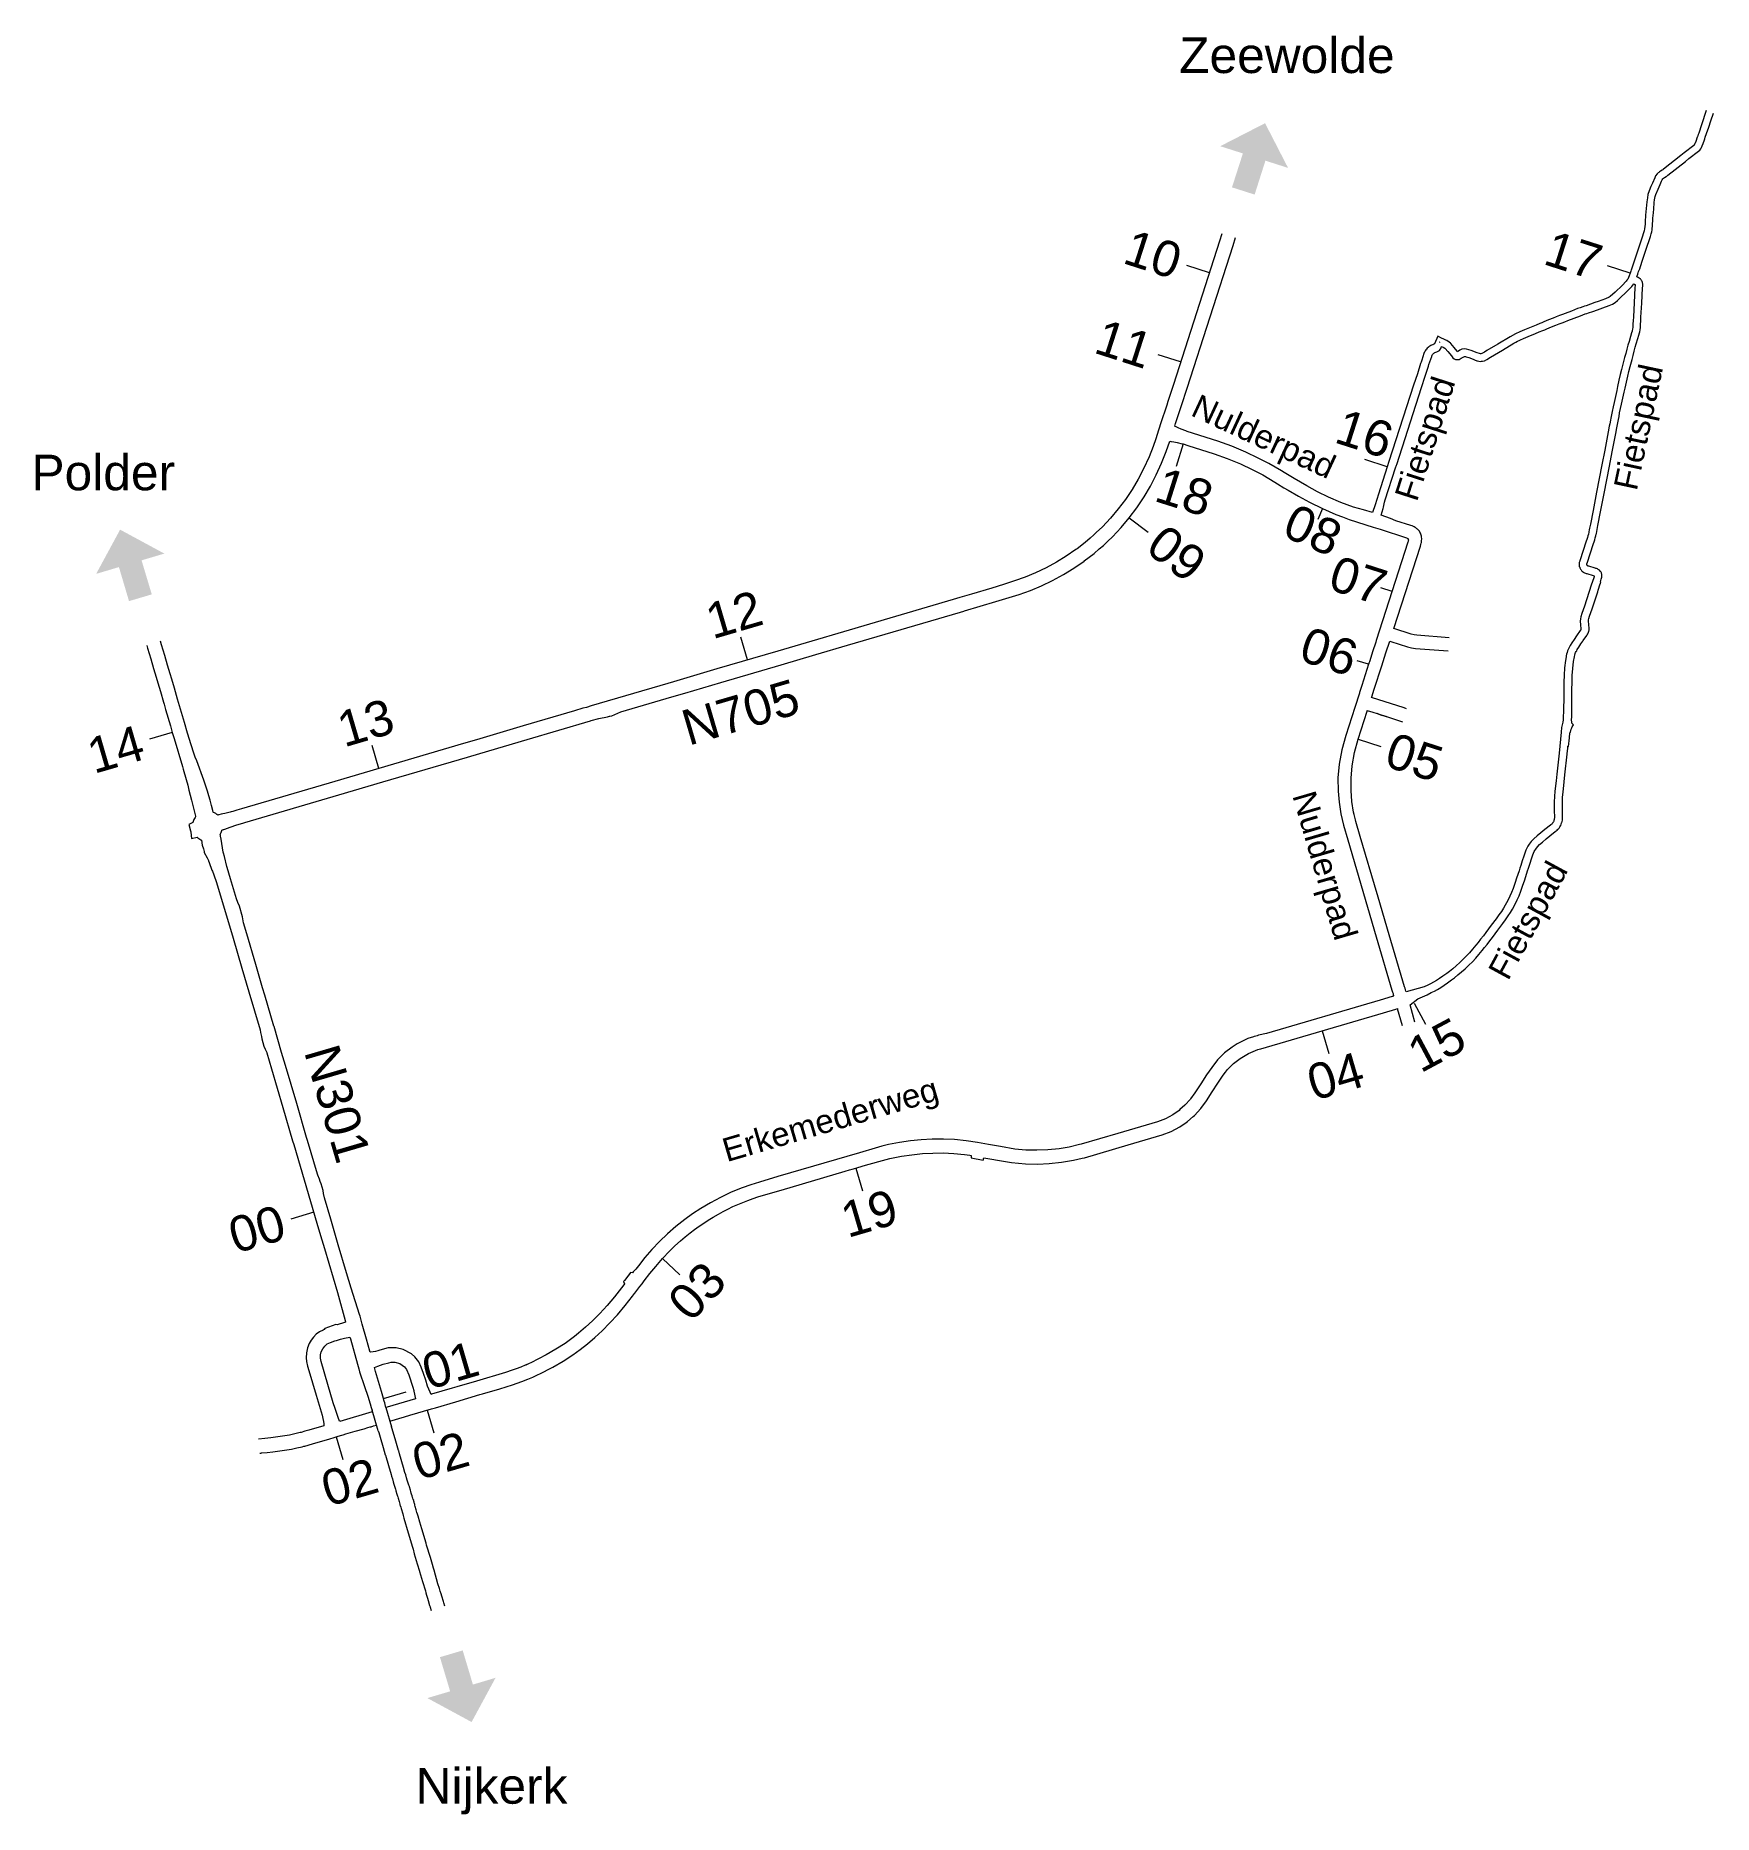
# Model space of a CAD drawing. Header units: metres. Extents: x 1 to 142, y -18 to 132.
import ezdxf

# ---------------------------------------------------------------- set-up
doc = ezdxf.new("R2010")
doc.units = ezdxf.units.M
for name, color, linetype, lineweight, true_color in [('bordlabel', 5, 'Continuous', 0, 0x0000ff), ('bordlocatie', 1, 'Continuous', 0, 0xff0000), ('richtingen', 96, 'Continuous', 0, 0x008000), ('weg outline', 178, 'Continuous', 0, 0x000000), ('wegnamen', 16, 'Continuous', 0, 0x800000)]:
    doc.layers.add(name, color=color, linetype=linetype, lineweight=lineweight, true_color=true_color)
doc.styles.add('textstyle11', font='')
doc.styles.add('textstyle12', font='')
doc.styles.add('textstyle13', font='')
doc.styles.add('textstyle14', font='')
doc.styles.add('textstyle15', font='')
doc.styles.add('textstyle16', font='')
doc.styles.add('textstyle17', font='')
doc.styles.add('textstyle18', font='')
doc.styles.add('textstyle19', font='')
doc.styles.add('textstyle20', font='')
doc.styles.add('textstyle21', font='')
doc.styles.add('textstyle22', font='')
doc.styles.add('textstyle23', font='')
doc.styles.add('textstyle24', font='')
doc.styles.add('textstyle25', font='')
doc.styles.add('textstyle26', font='')
doc.styles.add('textstyle27', font='')
doc.styles.add('textstyle28', font='')
doc.styles.add('textstyle29', font='')
doc.styles.add('textstyle30', font='')
doc.styles.add('textstyle31', font='')
doc.styles.add('textstyle32', font='')
doc.styles.add('textstyle33', font='')
doc.styles.add('textstyle34', font='')
doc.styles.add('textstyle35', font='')
doc.styles.add('textstyle36', font='')
doc.styles.add('textstyle37', font='')
doc.styles.add('textstyle38', font='')
doc.styles.add('textstyle39', font='')
doc.styles.add('textstyle40', font='')
doc.styles.add('textstyle41', font='')
doc.styles.add('textstyle42', font='')
doc.styles.get('textstyle11').set_extended_font_data('Liberation Sans')
doc.styles.get('textstyle12').set_extended_font_data('Liberation Sans')
doc.styles.get('textstyle13').set_extended_font_data('Liberation Sans')
doc.styles.get('textstyle14').set_extended_font_data('Liberation Sans')
doc.styles.get('textstyle15').set_extended_font_data('Liberation Sans')
doc.styles.get('textstyle16').set_extended_font_data('Liberation Sans')
doc.styles.get('textstyle17').set_extended_font_data('Liberation Sans')
doc.styles.get('textstyle18').set_extended_font_data('Liberation Sans')
doc.styles.get('textstyle19').set_extended_font_data('Liberation Sans')
doc.styles.get('textstyle20').set_extended_font_data('Liberation Sans')
doc.styles.get('textstyle21').set_extended_font_data('Liberation Sans')
doc.styles.get('textstyle22').set_extended_font_data('Liberation Sans')
doc.styles.get('textstyle23').set_extended_font_data('Liberation Sans')
doc.styles.get('textstyle24').set_extended_font_data('Liberation Sans')
doc.styles.get('textstyle25').set_extended_font_data('Liberation Sans')
doc.styles.get('textstyle26').set_extended_font_data('Liberation Sans')
doc.styles.get('textstyle27').set_extended_font_data('Liberation Sans')
doc.styles.get('textstyle28').set_extended_font_data('Liberation Sans')
doc.styles.get('textstyle29').set_extended_font_data('Liberation Sans')
doc.styles.get('textstyle30').set_extended_font_data('Liberation Sans')
doc.styles.get('textstyle31').set_extended_font_data('Liberation Sans')
doc.styles.get('textstyle32').set_extended_font_data('Liberation Sans')
doc.styles.get('textstyle33').set_extended_font_data('Liberation Sans')
doc.styles.get('textstyle34').set_extended_font_data('Liberation Sans')
doc.styles.get('textstyle35').set_extended_font_data('Liberation Sans')
doc.styles.get('textstyle36').set_extended_font_data('Liberation Sans')
doc.styles.get('textstyle37').set_extended_font_data('Liberation Sans')
doc.styles.get('textstyle38').set_extended_font_data('Liberation Sans')
doc.styles.get('textstyle39').set_extended_font_data('Liberation Sans')
doc.styles.get('textstyle40').set_extended_font_data('Liberation Sans')
doc.styles.get('textstyle41').set_extended_font_data('Liberation Sans')
doc.styles.get('textstyle42').set_extended_font_data('Liberation Sans')

msp = doc.modelspace()

# ---------------------------------------------------------------- texts
at = {"layer": 'bordlabel', "char_height": 3, "attachment_point": 5}
for s, insert, rotation, style in [('10', (94.78, 113.62), 342.1519, 'textstyle28'), ('17', (130.25, 113.56), 342.2508, 'textstyle42'), ('11', (92.35, 106.08), 342.1519, 'textstyle27'), ('16', (112.62, 98.5), 342.2508, 'textstyle22'), ('18', (97.43, 93.57), 342.4455, 'textstyle41'), ('08', (108.27, 90.36), 336.4746, 'textstyle30'), ('09', (96.77, 88.4), 322.953, 'textstyle29'), ('07', (112.09, 86.12), 342.1297, 'textstyle31'), ('12', (59.45, 83.25), 16.3817, 'textstyle26'), ('06', (109.63, 80.12), 342.1297, 'textstyle32'), ('13', (28.38, 74.11), 16.3817, 'textstyle25'), ('14', (7.29, 71.89), 16.2427, 'textstyle24'), ('05', (116.83, 71.2), 342.1107, 'textstyle33'), ('15', (118.7, 46.94), 28.1393, 'textstyle23'), ('04', (110.17, 44.3), 16.2989, 'textstyle34'), ('19', (70.85, 32.73), 16.3431, 'textstyle40'), ('00', (19.22, 31.41), 16.2427, 'textstyle39'), ('03', (56.33, 26.18), 46.6427, 'textstyle35'), ('01', (35.53, 19.93), 16.2427, 'textstyle38'), ('02', (34.7, 12.3), 16.2427, 'textstyle36'), ('02', (27.04, 10.06), 16.2427, 'textstyle37')]:
    msp.add_mtext(s, dxfattribs=dict(at, insert=insert, rotation=rotation, style=style))
at = {"layer": 'richtingen', "char_height": 3, "attachment_point": 5}
for s, insert, style in [('Zeewolde', (106.07, 130.4), 'textstyle16'), ('Polder', (6.26, 95.21), 'textstyle14'), ('Nijkerk', (39, -16), 'textstyle15')]:
    msp.add_mtext(s, dxfattribs=dict(at, insert=insert, style=style))
at = {"layer": 'wegnamen', "attachment_point": 5}
for s, insert, char_height, rotation, style in [('Fietspad', (136, 99), 2, 77.9328, 'textstyle12'), ('Fietspad', (118, 98), 2, 72.1869, 'textstyle13'), ('Nulderpad', (104, 98), 2, 335.0519, 'textstyle17'), ('N705', (60, 75), 3, 16.3615, 'textstyle21'), ('Nulderpad', (109, 62), 2, 286.3482, 'textstyle18'), ('Fietspad', (126.66, 57.33), 2, 61.4805, 'textstyle11'), ('N301', (26, 42), 3, 286.3482, 'textstyle19'), ('Erkemederweg', (67.65, 40.37), 2, 16.3615, 'textstyle20')]:
    msp.add_mtext(s, dxfattribs=dict(at, insert=insert, char_height=char_height, rotation=rotation, style=style))

# ---------------------------------------------------------------- hatches: boundary and pattern name
at = {"layer": 'richtingen'}
for points in [[(103.35, 118.67), (101.44, 119.28), (102.36, 122.14), (100.45, 122.75), (104.23, 124.69), (106.17, 120.92), (104.26, 121.53)], [(10.35, 84.95), (8.43, 84.38), (7.58, 87.25), (5.66, 86.68), (7.68, 90.41), (11.41, 88.39), (9.49, 87.82)], [(34.65, -4.69), (36.57, -4.12), (37.43, -7), (39.34, -6.43), (37.32, -10.16), (33.59, -8.14), (35.51, -7.57)]]:
    msp.add_hatch(color=256, dxfattribs=at).paths.add_polyline_path(points, flags=0)

# ---------------------------------------------------------------- linework, layer by layer
at = {"layer": 'bordlocatie'}
for p, q in [((99.54, 112.08), (97.63, 112.7)), ((135.01, 112.04), (133.1, 112.65)), ((97.11, 104.55), (95.21, 105.16)), ((97.32, 97.64), (96.72, 95.74)), ((114.54, 95.71), (112.63, 96.32)), ((109.07, 92.19), (108.67, 91.27)), ((92.78, 91.41), (94.38, 90.21)), ((114.95, 85.2), (113.99, 85.51)), ((60.58, 79.42), (60.01, 81.33)), ((112.96, 79.05), (112.01, 79.35)), ((12.08, 73.31), (10.16, 72.74)), ((29.51, 70.27), (28.94, 72.19)), ((112.07, 72.74), (113.98, 72.12)), ((116.81, 50.47), (117.75, 48.71)), ((109.05, 48.14), (109.61, 46.22)), ((69.73, 36.56), (70.29, 34.64)), ((24.01, 32.83), (22.09, 32.26)), ((53.42, 28.93), (54.87, 27.55)), ((29.88, 17.12), (31.8, 17.68)), ((33.57, 16.14), (34.14, 14.22)), ((25.89, 13.89), (26.46, 11.98))]:
    msp.add_line(p, q, dxfattribs=at)
at = {"layer": 'weg outline'}
for p, q in [((141.64, 124.35), (141.82, 124.89)), ((141.82, 124.89), (142.04, 125.55)), ((141.17, 122.99), (141.28, 123.29)), ((141.28, 123.29), (141.3, 123.36)), ((141.3, 123.36), (141.35, 123.51)), ((141.35, 123.51), (141.46, 123.81)), ((141.46, 123.81), (141.64, 124.35)), ((139.67, 121.46), (139.97, 121.7)), ((139.97, 121.7), (140.79, 122.33)), ((140.79, 122.33), (140.88, 122.42)), ((140.88, 122.42), (140.97, 122.53)), ((140.97, 122.53), (141.02, 122.63)), ((141.02, 122.63), (141.1, 122.78)), ((141.1, 122.78), (141.17, 122.99)), ((137.78, 120.01), (137.83, 120.06)), ((137.83, 120.06), (137.91, 120.11)), ((137.91, 120.11), (138.05, 120.2)), ((138.05, 120.2), (138.1, 120.23)), ((138.1, 120.23), (138.16, 120.27)), ((138.16, 120.27), (138.2, 120.3)), ((138.2, 120.3), (139.67, 121.46)), ((137.13, 118.5), (137.19, 118.69)), ((137.19, 118.69), (137.37, 119.12)), ((137.37, 119.12), (137.54, 119.51)), ((137.54, 119.51), (137.66, 119.8)), ((137.66, 119.8), (137.72, 119.92)), ((137.72, 119.92), (137.78, 120.01)), ((136.95, 116.88), (137, 117.44)), ((137, 117.44), (137.05, 118)), ((137.05, 118), (137.08, 118.24)), ((137.08, 118.24), (137.13, 118.5)), ((136.79, 115.36), (136.84, 115.54)), ((136.84, 115.54), (136.86, 115.7)), ((136.86, 115.7), (136.9, 116.12)), ((136.9, 116.12), (136.93, 116.54)), ((136.93, 116.54), (136.94, 116.71)), ((136.94, 116.71), (136.95, 116.88)), ((100.39, 114.74), (96.5, 102.65)), ((97.66, 102.35), (101.53, 114.38)), ((100.59, 115.36), (100.39, 114.74)), ((101.53, 114.38), (101.74, 115.05)), ((136.28, 113.81), (136.47, 114.4)), ((136.47, 114.4), (136.58, 114.71)), ((136.58, 114.71), (136.72, 115.13)), ((136.72, 115.13), (136.79, 115.36)), ((135.82, 112.42), (135.88, 112.61)), ((135.88, 112.61), (136.06, 113.15)), ((136.06, 113.15), (136.28, 113.81)), ((135.24, 111.02), (135.32, 111.14)), ((135.32, 111.14), (135.41, 111.1)), ((135.41, 111.1), (135.43, 111.08)), ((135.43, 111.08), (135.43, 111.07)), ((135.43, 111.07), (135.43, 111.06)), ((135.43, 111.06), (135.43, 111.07)), ((135.43, 111.07), (135.43, 111.06)), ((135.43, 111.06), (135.44, 111.04)), ((135.43, 111.06), (135.43, 111.06)), ((135.43, 111.06), (135.43, 111.06)), ((135.43, 111.06), (135.43, 111.06)), ((135.44, 111.05), (135.43, 111.06)), ((135.43, 111.06), (135.44, 111.05)), ((135.44, 111.03), (135.43, 110.99)), ((135.44, 111.04), (135.44, 111.03)), ((135.57, 111.73), (135.58, 111.76)), ((135.68, 111.68), (135.57, 111.73)), ((135.58, 111.76), (135.6, 111.83)), ((135.6, 111.83), (135.65, 111.96)), ((135.65, 111.96), (135.67, 112.02)), ((135.67, 112.02), (135.69, 112.08)), ((135.78, 111.63), (135.68, 111.68)), ((135.69, 112.08), (135.73, 112.17)), ((135.73, 112.17), (135.82, 112.42)), ((135.8, 111.61), (135.78, 111.63)), ((135.84, 111.59), (135.8, 111.61)), ((135.87, 111.56), (135.84, 111.59)), ((135.88, 111.55), (135.87, 111.56)), ((135.91, 111.52), (135.88, 111.55)), ((135.94, 111.48), (135.91, 111.52)), ((135.98, 111.42), (135.94, 111.48)), ((136, 111.39), (135.98, 111.42)), ((136.03, 111.33), (136, 111.39)), ((136.05, 111.26), (136.03, 111.33)), ((136.07, 111.2), (136.05, 111.26)), ((136.08, 111.13), (136.07, 111.2)), ((136.08, 111.07), (136.08, 111.13)), ((136.08, 111), (136.08, 111.07)), ((133.53, 109.44), (133.74, 109.57)), ((133.74, 109.57), (133.95, 109.74)), ((133.95, 109.74), (134.2, 109.98)), ((134.2, 109.98), (134.66, 110.42)), ((134.66, 110.42), (135.06, 110.83)), ((135.06, 110.83), (135.16, 110.92)), ((135.16, 110.92), (135.24, 111.02)), ((135.35, 109.53), (135.29, 108.36)), ((135.42, 110.83), (135.35, 109.53)), ((135.43, 110.99), (135.42, 110.83)), ((136, 109.5), (136.07, 110.8)), ((136.07, 110.8), (136.08, 110.95)), ((136.08, 110.95), (136.08, 111)), ((129.52, 107.95), (129.76, 108.04)), ((129.76, 108.04), (130.3, 108.24)), ((130.3, 108.24), (130.83, 108.45)), ((130.83, 108.45), (131.03, 108.53)), ((131.03, 108.53), (131.23, 108.6)), ((131.23, 108.6), (131.37, 108.65)), ((131.37, 108.65), (131.51, 108.69)), ((131.51, 108.69), (131.88, 108.82)), ((131.88, 108.82), (132.26, 108.95)), ((132.26, 108.95), (132.48, 109.04)), ((132.48, 109.04), (132.7, 109.12)), ((132.7, 109.12), (133.25, 109.32)), ((133.25, 109.32), (133.53, 109.44)), ((135.29, 108.36), (135.27, 108.02)), ((135.91, 107.98), (135.93, 108.32)), ((135.93, 108.32), (136, 109.5)), ((125.78, 106.42), (126.03, 106.53)), ((126.03, 106.53), (126.43, 106.7)), ((126.43, 106.7), (127.04, 106.95)), ((127.04, 106.95), (127.34, 107.08)), ((127.34, 107.08), (127.64, 107.2)), ((127.64, 107.2), (127.82, 107.27)), ((127.82, 107.27), (127.99, 107.35)), ((127.99, 107.35), (128.37, 107.51)), ((128.37, 107.51), (128.76, 107.66)), ((128.76, 107.66), (129.02, 107.76)), ((129.02, 107.76), (129.28, 107.86)), ((129.28, 107.86), (129.52, 107.95)), ((135.05, 106.71), (134.92, 106.28)), ((135.14, 107), (135.05, 106.71)), ((135.19, 107.15), (135.14, 107)), ((135.2, 107.21), (135.19, 107.15)), ((135.22, 107.33), (135.2, 107.21)), ((135.23, 107.5), (135.22, 107.33)), ((135.25, 107.78), (135.23, 107.5)), ((135.27, 108.02), (135.25, 107.78)), ((135.67, 106.52), (135.76, 106.82)), ((135.76, 106.82), (135.81, 107)), ((135.81, 107), (135.83, 107.1)), ((135.83, 107.1), (135.86, 107.25)), ((135.86, 107.25), (135.88, 107.45)), ((135.88, 107.45), (135.9, 107.73)), ((135.9, 107.73), (135.91, 107.98)), ((118.28, 105.01), (118.3, 105.06)), ((118.3, 105.06), (118.31, 105.09)), ((118.31, 105.09), (118.33, 105.13)), ((118.33, 105.13), (118.36, 105.17)), ((118.36, 105.17), (118.38, 105.2)), ((118.38, 105.2), (118.41, 105.24)), ((118.41, 105.24), (118.44, 105.27)), ((118.44, 105.27), (118.47, 105.29)), ((118.47, 105.29), (118.51, 105.32)), ((118.51, 105.32), (118.54, 105.34)), ((118.54, 105.34), (118.72, 105.42)), ((118.54, 105.34), (118.54, 105.34)), ((118.72, 105.42), (118.94, 105.52)), ((118.94, 106.22), (118.99, 106.24)), ((118.94, 105.52), (119.07, 105.75)), ((119.07, 105.75), (119.11, 105.86)), ((119.11, 105.86), (119.24, 105.8)), ((119.24, 105.8), (119.38, 105.72)), ((119.38, 105.72), (119.42, 105.68)), ((119.42, 105.68), (119.65, 105.43)), ((119.65, 105.43), (119.94, 105.06)), ((119.94, 105.06), (120.06, 104.91)), ((123.25, 104.95), (124.25, 105.55)), ((124.25, 105.55), (125.22, 106.13)), ((125.22, 106.13), (125.37, 106.21)), ((125.37, 106.21), (125.53, 106.3)), ((125.53, 106.3), (125.67, 106.37)), ((125.67, 106.37), (125.78, 106.42)), ((134.64, 105.28), (134.55, 104.93)), ((134.73, 105.64), (134.64, 105.28)), ((134.82, 105.97), (134.73, 105.64)), ((134.92, 106.28), (134.82, 105.97)), ((135.18, 104.77), (135.27, 105.11)), ((135.27, 105.11), (135.36, 105.47)), ((135.36, 105.47), (135.44, 105.79)), ((135.44, 105.79), (135.53, 106.09)), ((135.53, 106.09), (135.67, 106.52)), ((117.72, 103.35), (118, 104.21)), ((118, 104.21), (118.04, 104.33)), ((118.04, 104.33), (118.28, 105.01)), ((120.06, 104.91), (120.17, 104.82)), ((120.17, 104.82), (120.3, 104.76)), ((120.3, 104.76), (120.44, 104.75)), ((120.44, 104.75), (120.59, 104.76)), ((120.59, 104.76), (120.67, 104.81)), ((120.67, 104.81), (120.69, 104.82)), ((120.69, 104.82), (120.78, 104.86)), ((120.78, 104.86), (120.98, 104.99)), ((120.98, 104.99), (121.04, 105.02)), ((121.04, 105.02), (121.06, 105.02)), ((121.06, 105.02), (121.12, 105.01)), ((121.12, 105.01), (121.2, 104.99)), ((121.2, 104.99), (121.4, 104.92)), ((121.4, 104.92), (121.79, 104.78)), ((121.79, 104.78), (121.9, 104.73)), ((121.9, 104.73), (122.1, 104.66)), ((122.1, 104.66), (122.15, 104.65)), ((122.15, 104.65), (122.26, 104.62)), ((122.26, 104.62), (122.41, 104.6)), ((122.41, 104.6), (122.48, 104.61)), ((122.48, 104.61), (122.56, 104.62)), ((122.56, 104.62), (122.72, 104.66)), ((122.72, 104.66), (122.93, 104.76)), ((122.93, 104.76), (123.25, 104.95)), ((134.29, 103.91), (134.18, 103.49)), ((134.55, 104.93), (134.29, 103.91)), ((134.81, 103.35), (134.91, 103.76)), ((134.91, 103.76), (135.02, 104.18)), ((135.02, 104.18), (135.18, 104.77)), ((96.5, 102.65), (96.07, 101.3)), ((97.18, 100.87), (97.66, 102.35)), ((115.33, 95.91), (117.42, 102.41)), ((117.42, 102.41), (117.72, 103.35)), ((133.88, 102.15), (133.66, 101.12)), ((133.96, 102.48), (133.88, 102.15)), ((134.07, 103.01), (133.96, 102.48)), ((134.18, 103.49), (134.07, 103.01)), ((134.51, 102.01), (134.59, 102.35)), ((134.59, 102.35), (134.7, 102.86)), ((134.7, 102.86), (134.81, 103.35)), ((95.91, 100.82), (95.45, 99.41)), ((95.94, 100.92), (95.91, 100.82)), ((96.04, 101.21), (95.94, 100.92)), ((96.07, 101.3), (96.04, 101.21)), ((96.69, 99.35), (97.18, 100.87)), ((133.58, 100.77), (133.5, 100.38)), ((133.66, 101.12), (133.58, 100.77)), ((134.13, 100.26), (134.21, 100.63)), ((134.21, 100.63), (134.29, 100.99)), ((134.29, 100.99), (134.51, 102.01)), ((95.45, 99.41), (95.11, 98.35)), ((96.62, 99.14), (96.69, 99.35)), ((96.62, 99.13), (96.62, 99.14)), ((96.62, 99.13), (96.62, 99.13)), ((96.66, 99.11), (96.62, 99.13)), ((96.72, 99.08), (96.66, 99.11)), ((96.91, 99), (96.72, 99.08)), ((133.26, 99.15), (133.17, 98.65)), ((133.3, 99.33), (133.26, 99.15)), ((133.36, 99.65), (133.3, 99.33)), ((133.39, 99.8), (133.36, 99.65)), ((133.44, 100.08), (133.39, 99.8)), ((133.5, 100.38), (133.44, 100.08)), ((133.9, 99.01), (134.02, 99.69)), ((134.02, 99.69), (134.08, 99.96)), ((134.08, 99.96), (134.13, 100.26)), ((95.02, 98.08), (94.78, 97.41)), ((95.07, 98.24), (95.02, 98.08)), ((95.08, 98.26), (95.07, 98.24)), ((95.1, 98.32), (95.08, 98.29)), ((95.08, 98.29), (95.08, 98.26)), ((95.11, 98.35), (95.1, 98.32)), ((95.89, 96.99), (96.2, 97.87)), ((96.2, 97.87), (96.29, 97.85)), ((96.29, 97.85), (96.34, 97.84)), ((96.34, 97.84), (96.53, 97.81)), ((96.53, 97.81), (96.81, 97.75)), ((96.81, 97.75), (97.23, 97.66)), ((97.15, 98.89), (96.91, 99)), ((97.55, 98.73), (97.15, 98.89)), ((97.23, 97.66), (97.32, 97.64)), ((97.32, 97.64), (97.71, 97.52)), ((97.65, 98.69), (97.55, 98.73)), ((100.25, 97.86), (97.65, 98.69)), ((101.42, 97.44), (100.25, 97.86)), ((133.17, 98.65), (132.88, 97.11)), ((133.51, 96.98), (133.8, 98.53)), ((133.8, 98.53), (133.9, 99.01)), ((94.45, 96.56), (93.99, 95.55)), ((94.78, 97.41), (94.45, 96.56)), ((95.51, 96.01), (95.89, 96.99)), ((97.71, 97.52), (99.94, 96.81)), ((99.94, 96.81), (101.02, 96.42)), ((101.02, 96.42), (102.17, 95.95)), ((102.61, 96.94), (101.42, 97.44)), ((103.64, 96.45), (102.61, 96.94)), ((104.55, 95.98), (103.64, 96.45)), ((132.88, 97.11), (132.64, 95.89)), ((133.28, 95.77), (133.51, 96.98)), ((93.53, 94.67), (93.02, 93.8)), ((93.99, 95.55), (93.53, 94.67)), ((94.57, 94.09), (95.06, 95.03)), ((95.06, 95.03), (95.51, 96.01)), ((102.17, 95.95), (103.15, 95.47)), ((103.15, 95.47), (104.03, 95.02)), ((104.03, 95.02), (105.05, 94.42)), ((105.62, 95.36), (104.55, 95.98)), ((105.85, 95.23), (105.62, 95.36)), ((106.4, 94.9), (105.85, 95.23)), ((106.67, 94.73), (106.4, 94.9)), ((107.21, 94.41), (106.67, 94.73)), ((114.37, 92.92), (115.24, 95.62)), ((115.24, 95.62), (115.31, 95.85)), ((115.31, 95.85), (115.33, 95.91)), ((132.64, 95.89), (132.19, 93.57)), ((132.83, 93.45), (133.28, 95.77)), ((93.02, 93.8), (92.45, 92.96)), ((93.42, 92.26), (94.03, 93.17)), ((94.03, 93.17), (94.57, 94.09)), ((105.05, 94.42), (105.27, 94.28)), ((105.27, 94.28), (105.81, 93.94)), ((105.81, 93.94), (106.18, 93.74)), ((106.18, 93.74), (107.06, 93.23)), ((107.06, 93.23), (107.97, 92.73)), ((107.75, 94.1), (107.21, 94.41)), ((108.66, 93.61), (107.75, 94.1)), ((109.59, 93.16), (108.66, 93.61)), ((110.63, 92.71), (109.59, 93.16)), ((132.19, 93.57), (131.89, 92.02)), ((132.52, 91.9), (132.83, 93.45)), ((91.85, 92.16), (91.2, 91.39)), ((92.45, 92.96), (91.85, 92.16)), ((92.78, 91.41), (93.42, 92.26)), ((107.97, 92.73), (109.07, 92.19)), ((109.07, 92.19), (110.19, 91.7)), ((110.19, 91.7), (110.76, 91.48)), ((111.69, 92.31), (110.63, 92.71)), ((112.52, 92.09), (111.69, 92.31)), ((113.3, 91.85), (112.52, 92.09)), ((114.02, 91.63), (114.18, 92.18)), ((114.8, 91.36), (114.02, 91.63)), ((114.18, 92.18), (114.21, 92.3)), ((114.21, 92.3), (114.31, 92.73)), ((114.31, 92.73), (114.37, 92.92)), ((131.89, 92.02), (131.66, 90.88)), ((132.3, 90.76), (132.52, 91.9)), ((90, 90.16), (89.8, 89.97)), ((90.52, 90.66), (90, 90.16)), ((91.2, 91.39), (90.52, 90.66)), ((91.36, 89.81), (92.09, 90.59)), ((92.09, 90.59), (92.78, 91.41)), ((110.76, 91.48), (111.33, 91.27)), ((111.33, 91.27), (113.35, 90.63)), ((113.35, 90.63), (113.93, 90.44)), ((113.93, 90.44), (116.16, 89.71)), ((115.27, 91.16), (114.8, 91.36)), ((116.51, 90.76), (115.27, 91.16)), ((116.64, 90.72), (116.51, 90.76)), ((116.8, 90.65), (116.64, 90.72)), ((116.88, 90.6), (116.8, 90.65)), ((116.95, 90.55), (116.88, 90.6)), ((116.98, 90.54), (116.95, 90.55)), ((117.03, 90.49), (116.98, 90.54)), ((117.09, 90.44), (117.03, 90.49)), ((117.14, 90.39), (117.09, 90.44)), ((117.19, 90.33), (117.14, 90.39)), ((117.24, 90.27), (117.19, 90.33)), ((117.28, 90.2), (117.24, 90.27)), ((117.33, 90.12), (117.28, 90.2)), ((117.36, 90.04), (117.33, 90.12)), ((117.39, 89.94), (117.36, 90.04)), ((131.49, 90.04), (131.45, 89.89)), ((131.52, 90.19), (131.49, 90.04)), ((131.53, 90.22), (131.52, 90.19)), ((131.57, 90.4), (131.53, 90.22)), ((131.6, 90.54), (131.57, 90.4)), ((131.66, 90.88), (131.6, 90.54)), ((132.12, 89.89), (132.15, 90.03)), ((132.15, 90.03), (132.17, 90.09)), ((132.17, 90.09), (132.2, 90.24)), ((132.2, 90.24), (132.23, 90.42)), ((132.23, 90.42), (132.3, 90.76)), ((88.28, 88.73), (87.47, 88.17)), ((88.38, 88.8), (88.28, 88.73)), ((89.05, 89.33), (88.38, 88.8)), ((89.48, 89.69), (89.05, 89.33)), ((89.8, 89.97), (89.48, 89.69)), ((89.81, 88.4), (90.25, 88.79)), ((90.25, 88.79), (90.6, 89.08)), ((90.6, 89.08), (90.97, 89.44)), ((90.97, 89.44), (91.36, 89.81)), ((116.28, 89.35), (113.61, 81.05)), ((115.08, 82.07), (117.33, 89.02)), ((116.16, 89.71), (116.21, 89.69)), ((116.21, 89.69), (116.22, 89.68)), ((116.22, 89.68), (116.24, 89.67)), ((116.24, 89.67), (116.27, 89.66)), ((116.27, 89.66), (116.29, 89.64)), ((116.3, 89.42), (116.28, 89.35)), ((116.29, 89.64), (116.3, 89.63)), ((116.3, 89.63), (116.31, 89.61)), ((116.31, 89.48), (116.3, 89.42)), ((116.31, 89.61), (116.31, 89.59)), ((116.31, 89.59), (116.32, 89.56)), ((116.31, 89.58), (116.31, 89.59)), ((116.31, 89.59), (116.31, 89.58)), ((116.31, 89.59), (116.31, 89.59)), ((116.32, 89.52), (116.31, 89.48)), ((116.32, 89.56), (116.32, 89.54)), ((116.32, 89.54), (116.32, 89.52)), ((117.33, 89.02), (117.37, 89.16)), ((117.37, 89.16), (117.4, 89.28)), ((117.42, 89.85), (117.39, 89.94)), ((117.4, 89.28), (117.41, 89.33)), ((117.41, 89.33), (117.43, 89.49)), ((117.43, 89.77), (117.42, 89.85)), ((117.44, 89.67), (117.43, 89.77)), ((117.43, 89.49), (117.44, 89.61)), ((117.44, 89.61), (117.44, 89.67)), ((131.31, 89.44), (130.77, 87.79)), ((131.36, 89.58), (131.31, 89.44)), ((131.41, 89.74), (131.36, 89.58)), ((131.38, 87.58), (131.93, 89.24)), ((131.45, 89.89), (131.41, 89.74)), ((131.93, 89.24), (131.97, 89.38)), ((131.97, 89.38), (132.03, 89.55)), ((132.03, 89.55), (132.07, 89.72)), ((132.07, 89.72), (132.12, 89.89)), ((85.76, 87.18), (84.88, 86.76)), ((86.64, 87.66), (85.76, 87.18)), ((87.47, 88.17), (86.64, 87.66)), ((87.24, 86.63), (88.11, 87.16)), ((88.11, 87.16), (88.97, 87.75)), ((88.97, 87.75), (88.98, 87.77)), ((88.98, 87.77), (89.81, 88.4)), ((130.73, 87.63), (130.72, 87.57)), ((130.72, 87.57), (130.72, 87.5)), ((130.72, 87.5), (130.72, 87.44)), ((130.72, 87.44), (130.72, 87.38)), ((130.72, 87.38), (130.73, 87.31)), ((130.74, 87.69), (130.73, 87.63)), ((130.73, 87.31), (130.76, 87.24)), ((130.76, 87.75), (130.74, 87.69)), ((130.77, 87.79), (130.76, 87.75)), ((130.76, 87.24), (130.78, 87.18)), ((130.78, 87.18), (130.8, 87.13)), ((130.8, 87.13), (130.84, 87.07)), ((130.84, 87.07), (130.88, 87.01)), ((131.36, 87.51), (131.37, 87.52)), ((131.36, 87.49), (131.36, 87.51)), ((131.36, 87.48), (131.36, 87.49)), ((131.36, 87.46), (131.36, 87.48)), ((131.37, 87.45), (131.36, 87.46)), ((131.37, 87.55), (131.38, 87.58)), ((131.37, 87.54), (131.37, 87.55)), ((131.37, 87.52), (131.37, 87.54)), ((131.37, 87.44), (131.37, 87.45)), ((131.37, 87.43), (131.37, 87.44)), ((131.38, 87.42), (131.37, 87.43)), ((131.39, 87.41), (131.38, 87.42)), ((131.4, 87.39), (131.39, 87.41)), ((131.4, 87.38), (131.4, 87.39)), ((131.41, 87.37), (131.4, 87.38)), ((131.42, 87.37), (131.41, 87.37)), ((131.43, 87.36), (131.42, 87.37)), ((131.44, 87.35), (131.43, 87.36)), ((131.46, 87.34), (131.44, 87.35)), ((131.48, 87.34), (131.46, 87.34)), ((131.49, 87.33), (131.48, 87.34)), ((131.53, 87.32), (131.49, 87.33)), ((132.07, 87.16), (131.53, 87.32)), ((132.12, 87.14), (132.07, 87.16)), ((132.18, 87.12), (132.12, 87.14)), ((132.25, 87.1), (132.18, 87.12)), ((132.31, 87.06), (132.25, 87.1)), ((132.37, 87.03), (132.31, 87.06)), ((132.44, 86.98), (132.37, 87.03)), ((82.16, 85.77), (81.2, 85.48)), ((83.11, 86.08), (82.16, 85.77)), ((84.01, 86.4), (83.11, 86.08)), ((84.88, 86.76), (84.01, 86.4)), ((84.44, 85.29), (85.37, 85.68)), ((85.37, 85.68), (86.31, 86.12)), ((86.31, 86.12), (87.24, 86.63)), ((130.88, 87.01), (130.91, 86.96)), ((130.91, 86.96), (130.95, 86.92)), ((130.95, 86.92), (131.01, 86.87)), ((131.01, 86.87), (131.07, 86.82)), ((131.07, 86.82), (131.12, 86.79)), ((131.12, 86.79), (131.18, 86.76)), ((131.74, 85.74), (131.16, 83.96)), ((131.18, 86.76), (131.25, 86.73)), ((131.25, 86.73), (131.31, 86.71)), ((131.31, 86.71), (131.36, 86.7)), ((131.36, 86.7), (131.9, 86.53)), ((131.76, 85.8), (131.74, 85.74)), ((131.81, 85.96), (131.76, 85.8)), ((131.97, 86.43), (131.81, 85.96)), ((131.9, 86.53), (131.94, 86.52)), ((131.94, 86.52), (131.95, 86.52)), ((131.95, 86.52), (131.97, 86.51)), ((131.97, 86.51), (131.99, 86.5)), ((131.99, 86.5), (131.97, 86.43)), ((131.99, 86.5), (131.99, 86.5)), ((132.32, 85.3), (132.41, 85.56)), ((132.41, 85.58), (132.44, 85.66)), ((132.41, 85.56), (132.41, 85.58)), ((132.49, 86.92), (132.44, 86.98)), ((132.44, 85.66), (132.55, 85.99)), ((132.52, 86.88), (132.49, 86.92)), ((132.51, 86), (132.58, 86.24)), ((132.55, 85.99), (132.51, 86)), ((132.54, 86.85), (132.52, 86.88)), ((132.57, 86.81), (132.54, 86.85)), ((132.59, 86.76), (132.57, 86.81)), ((132.58, 86.24), (132.63, 86.39)), ((132.61, 86.71), (132.59, 86.76)), ((132.62, 86.65), (132.61, 86.71)), ((132.63, 86.6), (132.62, 86.65)), ((132.64, 86.56), (132.63, 86.6)), ((132.63, 86.39), (132.64, 86.46)), ((132.64, 86.51), (132.64, 86.56)), ((132.64, 86.46), (132.64, 86.51)), ((77.93, 84.52), (68.69, 81.8)), ((78.22, 84.6), (77.93, 84.52)), ((78.5, 84.69), (78.22, 84.6)), ((79.47, 84.98), (78.5, 84.69)), ((78.89, 83.56), (81.53, 84.34)), ((81.2, 85.48), (79.47, 84.98)), ((81.53, 84.34), (83.49, 84.95)), ((83.49, 84.95), (84.44, 85.29)), ((131.81, 83.74), (132.28, 85.17)), ((132.28, 85.17), (132.32, 85.3)), ((69.03, 80.66), (78.55, 83.46)), ((78.55, 83.46), (78.83, 83.54)), ((78.83, 83.54), (78.89, 83.56)), ((130.83, 82.89), (130.81, 82.69)), ((130.81, 82.69), (130.83, 82.37)), ((130.87, 83.07), (130.83, 82.89)), ((130.95, 83.33), (130.87, 83.07)), ((131.16, 83.96), (130.95, 83.33)), ((131.5, 82.68), (131.51, 82.79)), ((131.52, 82.42), (131.5, 82.68)), ((131.51, 82.79), (131.54, 82.91)), ((131.54, 82.91), (131.6, 83.12)), ((131.6, 83.12), (131.81, 83.74)), ((68.69, 81.8), (66.01, 81.01)), ((113.61, 81.05), (113.57, 80.92)), ((116.55, 81.59), (115.08, 82.07)), ((116.79, 81.53), (116.55, 81.59)), ((117.04, 81.5), (116.79, 81.53)), ((119.75, 81.29), (117.04, 81.5)), ((130.3, 81.15), (130.1, 80.87)), ((130.5, 81.45), (130.3, 81.15)), ((130.8, 81.89), (130.5, 81.45)), ((130.81, 81.89), (130.8, 81.89)), ((130.82, 81.91), (130.81, 81.89)), ((130.84, 81.94), (130.82, 81.91)), ((130.83, 82.37), (130.86, 82.03)), ((130.85, 81.97), (130.84, 81.94)), ((130.86, 82.01), (130.85, 81.97)), ((130.86, 82.03), (130.86, 82.02)), ((130.86, 82.02), (130.86, 82.01)), ((130.86, 82.02), (130.86, 82.02)), ((130.86, 82.02), (130.86, 82.02)), ((130.86, 82.02), (130.86, 82.02)), ((131.03, 81.01), (131.06, 81.06)), ((131.06, 81.06), (131.37, 81.49)), ((131.37, 81.49), (131.4, 81.55)), ((131.4, 81.55), (131.44, 81.62)), ((131.44, 81.62), (131.48, 81.69)), ((131.48, 81.69), (131.5, 81.77)), ((131.5, 81.77), (131.51, 81.8)), ((131.51, 81.8), (131.52, 81.82)), ((131.55, 82.07), (131.52, 82.42)), ((131.52, 81.82), (131.53, 81.87)), ((131.53, 81.87), (131.55, 81.94)), ((131.55, 82.01), (131.55, 82.07)), ((131.55, 81.94), (131.55, 82.01)), ((9.93, 80.65), (10, 80.41)), ((10, 80.41), (10.26, 79.52)), ((10.26, 79.52), (10.5, 78.71)), ((11.18, 80.69), (11.09, 80.99)), ((11.44, 79.8), (11.18, 80.69)), ((11.68, 78.98), (11.44, 79.8)), ((63.14, 80.17), (58.01, 78.66)), ((66.01, 81.01), (63.14, 80.17)), ((63.42, 79.01), (66.35, 79.87)), ((66.35, 79.87), (69.03, 80.66)), ((113.3, 80.1), (113.06, 79.35)), ((113.57, 80.92), (113.3, 80.1)), ((114.07, 78.92), (114.42, 80.02)), ((114.42, 80.02), (114.56, 80.44)), ((114.56, 80.44), (114.61, 80.59)), ((114.61, 80.59), (114.74, 81.01)), ((114.74, 81.01), (114.83, 80.98)), ((114.83, 80.98), (116.23, 80.53)), ((116.23, 80.53), (116.57, 80.44)), ((116.57, 80.44), (116.92, 80.39)), ((116.92, 80.39), (119.67, 80.18)), ((129.61, 79.67), (129.57, 79.38)), ((129.63, 79.79), (129.61, 79.67)), ((129.65, 79.86), (129.63, 79.79)), ((129.66, 79.9), (129.65, 79.88)), ((129.65, 79.88), (129.65, 79.86)), ((129.7, 80.05), (129.66, 79.9)), ((129.74, 80.19), (129.7, 80.05)), ((129.84, 80.42), (129.74, 80.19)), ((129.97, 80.65), (129.84, 80.42)), ((130.1, 80.87), (129.97, 80.65)), ((130.25, 79.29), (130.31, 79.67)), ((130.31, 79.67), (130.32, 79.71)), ((130.32, 79.71), (130.35, 79.83)), ((130.35, 79.83), (130.39, 79.95)), ((130.39, 79.95), (130.42, 80.04)), ((130.42, 80.04), (130.46, 80.12)), ((130.46, 80.12), (130.51, 80.2)), ((130.51, 80.2), (130.56, 80.29)), ((130.56, 80.29), (130.68, 80.5)), ((130.68, 80.5), (130.86, 80.77)), ((130.86, 80.77), (131.03, 81.01)), ((10.5, 78.71), (10.72, 77.96)), ((11.9, 78.25), (11.68, 78.98)), ((12.04, 77.8), (11.9, 78.25)), ((58.01, 78.66), (54.34, 77.58)), ((58.34, 77.51), (63.42, 79.01)), ((112.96, 79.05), (112.39, 77.26)), ((112.98, 79.1), (112.96, 79.05)), ((112.99, 79.14), (112.98, 79.1)), ((113.03, 79.25), (112.99, 79.14)), ((113.06, 79.35), (113.03, 79.26)), ((113.03, 79.26), (113.03, 79.25)), ((113.43, 76.95), (114.07, 78.92)), ((129.45, 78.15), (129.43, 77.54)), ((129.49, 78.76), (129.45, 78.15)), ((129.57, 79.38), (129.49, 78.76)), ((130.12, 77.52), (130.14, 78.11)), ((130.14, 78.11), (130.18, 78.7)), ((130.18, 78.7), (130.25, 79.29)), ((10.72, 77.96), (10.86, 77.5)), ((10.86, 77.5), (11.08, 76.77)), ((11.08, 76.77), (11.34, 75.87)), ((12.26, 77.04), (12.04, 77.8)), ((12.53, 76.1), (12.26, 77.04)), ((53.86, 77.44), (47.4, 75.54)), ((54.34, 77.58), (53.86, 77.44)), ((54.2, 76.3), (55.31, 76.62)), ((55.31, 76.62), (58.34, 77.51)), ((112.18, 76.61), (111.79, 75.42)), ((112.19, 76.66), (112.18, 76.61)), ((112.39, 77.26), (112.19, 76.66)), ((113.23, 76.32), (113.43, 76.95)), ((129.42, 76.94), (129.41, 76.43)), ((129.43, 77.54), (129.42, 76.94)), ((130.1, 76.42), (130.11, 76.93)), ((130.11, 76.93), (130.12, 77.52)), ((11.34, 75.87), (11.39, 75.7)), ((11.39, 75.7), (11.52, 75.25)), ((11.52, 75.25), (11.92, 73.86)), ((12.7, 75.55), (12.53, 76.1)), ((13.1, 74.15), (12.7, 75.55)), ((46.01, 75.13), (41.66, 73.85)), ((46.71, 75.34), (46.01, 75.13)), ((47, 75.42), (46.71, 75.34)), ((47.4, 75.54), (47, 75.42)), ((49.15, 74.72), (49.89, 75.03)), ((49.89, 75.03), (54.2, 76.3)), ((111.79, 75.42), (111.03, 73.05)), ((112.07, 72.74), (112.84, 75.11)), ((112.84, 75.11), (112.85, 75.16)), ((112.85, 75.16), (113.32, 75.01)), ((113.21, 76.26), (113.23, 76.32)), ((115.96, 75.37), (113.21, 76.26)), ((116.15, 75.31), (115.96, 75.37)), ((129.39, 75.04), (129.38, 74.64)), ((129.41, 76.43), (129.39, 75.04)), ((130.09, 75.82), (130.1, 76.42)), ((130.1, 75.26), (130.09, 75.82)), ((130.09, 74.66), (130.1, 75.26)), ((11.92, 73.86), (12.08, 73.31)), ((13.37, 73.24), (13.1, 74.15)), ((41.66, 73.85), (37.74, 72.69)), ((42, 72.71), (47.34, 74.28)), ((47.34, 74.28), (47.41, 74.3)), ((47.41, 74.3), (48.04, 74.49)), ((48.04, 74.49), (48.77, 74.62)), ((48.77, 74.62), (48.95, 74.67)), ((48.95, 74.67), (48.98, 74.67)), ((48.98, 74.67), (49.15, 74.72)), ((113.32, 75.01), (113.69, 74.89)), ((113.69, 74.89), (114.06, 74.77)), ((113.69, 74.89), (113.69, 74.89)), ((113.88, 74.83), (113.69, 74.89)), ((114.06, 74.77), (113.88, 74.83)), ((114.06, 74.77), (114.27, 74.71)), ((114.44, 74.65), (114.06, 74.77)), ((114.27, 74.71), (114.44, 74.65)), ((114.44, 74.65), (114.63, 74.59)), ((114.44, 74.65), (114.44, 74.65)), ((114.47, 74.64), (114.63, 74.59)), ((114.63, 74.59), (115.32, 74.37)), ((114.63, 74.59), (115.22, 74.4)), ((115.32, 74.37), (115.81, 74.21)), ((129.24, 73.72), (129.19, 73.33)), ((129.34, 74.17), (129.24, 73.72)), ((129.37, 74.37), (129.34, 74.17)), ((129.38, 74.64), (129.37, 74.37)), ((130, 73.33), (130.04, 73.57)), ((130.04, 73.58), (130.11, 73.69)), ((130.04, 73.57), (130.04, 73.58)), ((130.08, 74.33), (130.09, 74.66)), ((130.09, 74.19), (130.08, 74.33)), ((130.09, 74.11), (130.09, 74.19)), ((130.09, 74.1), (130.09, 74.11)), ((130.24, 73.96), (130.09, 74.1)), ((130.11, 73.69), (130.14, 73.78)), ((130.14, 73.78), (130.24, 73.96)), ((12.08, 73.31), (12.24, 72.79)), ((12.24, 72.79), (12.93, 70.43)), ((13.66, 72.27), (13.37, 73.24)), ((13.89, 71.56), (13.66, 72.27)), ((36.65, 72.37), (29.51, 70.27)), ((37.74, 72.69), (36.65, 72.37)), ((38.02, 71.54), (42, 72.71)), ((111.03, 73.05), (110.7, 71.85)), ((111.77, 71.62), (112.07, 72.74)), ((129.19, 73.33), (129.02, 71.57)), ((129.75, 71.98), (129.76, 72.14)), ((129.76, 72.14), (129.83, 72.12)), ((129.83, 72.12), (129.9, 72.85)), ((129.9, 72.85), (129.94, 73.27)), ((129.94, 73.27), (130, 73.33)), ((14.01, 71.23), (13.89, 71.56)), ((14.14, 70.9), (14.01, 71.23)), ((14.73, 69.29), (14.14, 70.9)), ((29.84, 69.13), (36.96, 71.23)), ((36.96, 71.23), (38.02, 71.54)), ((110.49, 70.62), (110.38, 69.49)), ((110.7, 71.85), (110.49, 70.62)), ((111.57, 70.49), (111.77, 71.62)), ((129.02, 71.57), (128.84, 69.79)), ((129.52, 69.72), (129.7, 71.47)), ((129.7, 71.5), (129.75, 71.98)), ((129.7, 71.47), (129.7, 71.5)), ((12.93, 70.43), (12.99, 70.21)), ((12.99, 70.21), (13.24, 69.35)), ((13.24, 69.35), (13.38, 68.85)), ((13.24, 69.35), (13.24, 69.35)), ((14.91, 68.77), (14.73, 69.29)), ((25.79, 69.18), (17.92, 66.86)), ((29.51, 70.27), (25.79, 69.18)), ((26.12, 68.03), (29.84, 69.13)), ((110.38, 69.49), (110.39, 68.36)), ((111.48, 69.45), (111.57, 70.49)), ((111.48, 68.4), (111.48, 69.45)), ((128.78, 69.22), (128.67, 68.35)), ((128.84, 69.79), (128.78, 69.22)), ((129.36, 68.28), (129.46, 69.14)), ((129.46, 69.14), (129.52, 69.72)), ((13.38, 68.85), (13.48, 68.45)), ((13.48, 68.45), (13.7, 67.58)), ((13.7, 67.58), (14.02, 66.36)), ((15.05, 68.34), (14.91, 68.77)), ((15.16, 67.96), (15.05, 68.34)), ((15.27, 67.59), (15.16, 67.96)), ((15.39, 67.13), (15.27, 67.59)), ((18.2, 65.7), (26.12, 68.03)), ((110.39, 68.36), (110.47, 67.42)), ((111.55, 67.49), (111.48, 68.4)), ((128.63, 67.91), (128.61, 67.46)), ((128.67, 68.35), (128.63, 67.91)), ((129.3, 67.44), (129.32, 67.86)), ((129.32, 67.86), (129.36, 68.28)), ((13.96, 66.04), (13.91, 65.95)), ((14.01, 66.12), (13.96, 66.04)), ((14.05, 66.18), (14.01, 66.12)), ((14.02, 66.36), (14.04, 66.23)), ((14.04, 66.23), (14.05, 66.18)), ((15.5, 66.72), (15.39, 67.13)), ((15.53, 66.58), (15.5, 66.72)), ((15.54, 66.57), (15.53, 66.58)), ((15.56, 66.56), (15.54, 66.57)), ((15.64, 66.52), (15.56, 66.56)), ((15.74, 66.46), (15.64, 66.52)), ((15.84, 66.39), (15.74, 66.46)), ((15.91, 66.33), (15.84, 66.39)), ((15.98, 66.35), (15.91, 66.33)), ((15.91, 66.33), (15.91, 66.33)), ((15.91, 66.33), (15.91, 66.33)), ((16.01, 66.35), (15.98, 66.35)), ((16.2, 66.4), (16.01, 66.35)), ((16.35, 66.44), (16.2, 66.4)), ((16.52, 66.48), (16.35, 66.44)), ((16.97, 66.59), (16.52, 66.48)), ((17.05, 66.61), (16.97, 66.59)), ((17.19, 66.65), (17.05, 66.61)), ((17.51, 66.74), (17.19, 66.65)), ((17.92, 66.86), (17.51, 66.74)), ((110.47, 67.42), (110.61, 66.45)), ((110.61, 66.45), (110.84, 65.49)), ((111.69, 66.59), (111.55, 67.49)), ((111.74, 66.39), (111.69, 66.59)), ((111.86, 65.93), (111.74, 66.39)), ((128.61, 67.46), (128.61, 67.01)), ((128.61, 67.01), (128.62, 66.75)), ((128.62, 66.75), (128.63, 66.14)), ((128.63, 66.07), (128.62, 66.01)), ((128.63, 66.14), (128.63, 66.07)), ((129.3, 67.03), (129.3, 67.44)), ((129.3, 66.77), (129.3, 67.03)), ((129.32, 66.13), (129.3, 66.77)), ((129.31, 66.01), (129.32, 66.07)), ((129.32, 66.07), (129.32, 66.13)), ((13.82, 65.7), (13.47, 65.54)), ((13.47, 65.54), (13.61, 65.02)), ((13.61, 65.03), (13.61, 65.02)), ((13.61, 65.02), (13.62, 64.98)), ((13.61, 65.02), (13.62, 64.99)), ((13.62, 64.98), (13.64, 64.93)), ((13.63, 64.96), (13.64, 64.93)), ((13.64, 64.93), (13.65, 64.89)), ((13.64, 64.93), (13.64, 64.93)), ((13.65, 64.89), (13.71, 64.36)), ((13.84, 65.78), (13.82, 65.7)), ((13.87, 65.87), (13.84, 65.78)), ((13.91, 65.95), (13.87, 65.87)), ((16.12, 64.72), (16.14, 64.75)), ((16.13, 64.7), (16.12, 64.72)), ((16.14, 64.63), (16.13, 64.7)), ((16.14, 64.75), (16.18, 64.82)), ((16.15, 64.56), (16.14, 64.63)), ((16.19, 64.31), (16.15, 64.56)), ((16.18, 64.82), (16.2, 64.86)), ((16.2, 64.86), (16.24, 64.95)), ((16.24, 64.95), (16.26, 65.03)), ((16.26, 65.03), (16.27, 65.07)), ((16.27, 65.07), (16.3, 65.08)), ((16.27, 65.07), (16.27, 65.07)), ((16.3, 65.08), (16.39, 65.11)), ((16.39, 65.11), (16.43, 65.13)), ((16.43, 65.13), (16.82, 65.26)), ((16.82, 65.26), (16.88, 65.28)), ((16.88, 65.28), (16.95, 65.31)), ((16.95, 65.31), (17.52, 65.5)), ((17.53, 65.51), (17.51, 65.5)), ((17.51, 65.5), (17.52, 65.5)), ((17.52, 65.5), (18.03, 65.66)), ((17.52, 65.5), (17.53, 65.51)), ((17.52, 65.5), (17.52, 65.5)), ((18.03, 65.66), (18.2, 65.7)), ((110.84, 65.49), (111.2, 64.26)), ((111.89, 65.79), (111.86, 65.93)), ((112.26, 64.54), (111.89, 65.79)), ((112.26, 64.54), (112.26, 64.54)), ((113.69, 59.69), (112.26, 64.54)), ((127.17, 64.59), (126.9, 64.34)), ((127.49, 64.85), (127.17, 64.59)), ((127.81, 65.11), (127.49, 64.85)), ((128.29, 65.49), (127.81, 65.11)), ((127.93, 64.32), (128.24, 64.58)), ((128.24, 64.58), (128.7, 64.94)), ((128.31, 65.51), (128.29, 65.49)), ((128.36, 65.54), (128.31, 65.51)), ((128.4, 65.57), (128.36, 65.54)), ((128.44, 65.62), (128.4, 65.57)), ((128.49, 65.68), (128.44, 65.62)), ((128.51, 65.72), (128.49, 65.68)), ((128.55, 65.77), (128.51, 65.72)), ((128.57, 65.82), (128.55, 65.77)), ((128.59, 65.89), (128.57, 65.82)), ((128.61, 65.95), (128.59, 65.89)), ((128.62, 66.01), (128.61, 65.95)), ((128.7, 64.94), (128.78, 65)), ((128.78, 65), (128.86, 65.07)), ((128.86, 65.07), (128.93, 65.14)), ((128.93, 65.14), (128.95, 65.16)), ((128.95, 65.16), (129.02, 65.24)), ((129.02, 65.24), (129.08, 65.33)), ((129.08, 65.33), (129.14, 65.42)), ((129.14, 65.42), (129.15, 65.44)), ((129.15, 65.44), (129.16, 65.46)), ((129.16, 65.46), (129.21, 65.57)), ((129.21, 65.57), (129.24, 65.67)), ((129.24, 65.67), (129.25, 65.68)), ((129.25, 65.68), (129.28, 65.79)), ((129.28, 65.79), (129.3, 65.9)), ((129.3, 65.9), (129.31, 65.95)), ((129.31, 65.95), (129.31, 66.01)), ((13.71, 64.36), (14.17, 64.48)), ((14.17, 64.48), (14.23, 64.42)), ((14.23, 64.42), (14.32, 64.36)), ((14.32, 64.36), (14.41, 64.3)), ((14.41, 64.3), (14.5, 64.25)), ((14.5, 64.25), (14.54, 64.23)), ((14.54, 64.23), (14.61, 63.79)), ((14.61, 63.79), (14.7, 63.49)), ((14.7, 63.49), (14.76, 63.25)), ((14.76, 63.25), (14.78, 63.19)), ((14.78, 63.19), (15.03, 62.74)), ((16.38, 63.21), (16.19, 64.31)), ((16.41, 63.12), (16.38, 63.21)), ((16.48, 62.83), (16.41, 63.12)), ((111.2, 64.26), (113.6, 56.08)), ((126.16, 63.22), (126.04, 62.86)), ((126.22, 63.38), (126.16, 63.22)), ((126.3, 63.55), (126.22, 63.38)), ((126.39, 63.72), (126.3, 63.55)), ((126.49, 63.87), (126.39, 63.72)), ((126.68, 64.12), (126.49, 63.87)), ((126.9, 64.34), (126.68, 64.12)), ((126.81, 62.99), (126.86, 63.12)), ((126.86, 63.12), (126.91, 63.25)), ((126.91, 63.25), (126.98, 63.36)), ((126.98, 63.36), (127.05, 63.47)), ((127.05, 63.47), (127.2, 63.67)), ((127.2, 63.67), (127.37, 63.85)), ((127.37, 63.85), (127.62, 64.06)), ((127.62, 64.06), (127.93, 64.32)), ((15.03, 62.74), (15.12, 62.5)), ((15.12, 62.5), (15.13, 62.48)), ((15.13, 62.48), (15.18, 62.34)), ((15.18, 62.34), (15.42, 61.7)), ((15.42, 61.7), (15.46, 61.61)), ((15.46, 61.61), (15.58, 61.3)), ((16.68, 62.01), (16.48, 62.83)), ((16.71, 61.9), (16.68, 62.01)), ((16.98, 60.96), (16.71, 61.9)), ((125.65, 61.64), (125.44, 61.01)), ((125.72, 61.85), (125.65, 61.64)), ((125.79, 62.08), (125.72, 61.85)), ((125.92, 62.49), (125.79, 62.08)), ((126.04, 62.86), (125.92, 62.49)), ((126.3, 61.43), (126.37, 61.64)), ((126.37, 61.64), (126.44, 61.87)), ((126.37, 61.64), (126.37, 61.64)), ((126.44, 61.87), (126.58, 62.28)), ((126.44, 61.87), (126.44, 61.87)), ((126.58, 62.28), (126.69, 62.64)), ((126.69, 62.64), (126.81, 62.99)), ((15.58, 61.3), (15.81, 60.65)), ((15.81, 60.65), (17.21, 55.96)), ((17.49, 59.27), (16.98, 60.96)), ((125.16, 60.15), (125.02, 59.8)), ((125.33, 60.64), (125.16, 60.15)), ((125.44, 61.01), (125.33, 60.64)), ((125.8, 59.91), (125.98, 60.42)), ((125.98, 60.42), (126.1, 60.8)), ((126.1, 60.8), (126.3, 61.43)), ((17.62, 58.95), (17.49, 59.27)), ((17.74, 58.65), (17.62, 58.95)), ((17.8, 58.46), (17.74, 58.65)), ((113.71, 59.62), (113.69, 59.69)), ((114.56, 56.72), (113.71, 59.62)), ((124.49, 58.75), (124.34, 58.49)), ((124.71, 59.14), (124.49, 58.75)), ((124.88, 59.49), (124.71, 59.14)), ((125.02, 59.8), (124.88, 59.49)), ((125.09, 58.41), (125.32, 58.83)), ((125.32, 58.83), (125.5, 59.2)), ((125.5, 59.2), (125.65, 59.53)), ((125.65, 59.53), (125.8, 59.91)), ((17.95, 57.95), (17.8, 58.46)), ((18, 57.76), (17.95, 57.95)), ((18.09, 57.24), (18, 57.76)), ((18.36, 56.32), (18.09, 57.24)), ((123.3, 57.04), (123.08, 56.74)), ((123.72, 57.59), (123.3, 57.04)), ((123.95, 57.91), (123.72, 57.59)), ((123.86, 56.63), (124.27, 57.19)), ((124.16, 58.21), (123.95, 57.91)), ((124.34, 58.49), (124.16, 58.21)), ((124.27, 57.19), (124.51, 57.51)), ((124.51, 57.51), (124.73, 57.83)), ((124.73, 57.83), (124.92, 58.13)), ((124.92, 58.13), (125.09, 58.41)), ((17.21, 55.96), (17.95, 53.42)), ((19.12, 53.72), (18.36, 56.32)), ((113.6, 56.08), (114.93, 51.56)), ((115.99, 51.85), (114.56, 56.72)), ((122.21, 55.6), (122, 55.35)), ((122.41, 55.86), (122.21, 55.6)), ((122.64, 56.15), (122.41, 55.86)), ((122.86, 56.44), (122.64, 56.15)), ((123.08, 56.74), (122.86, 56.44)), ((122.95, 55.43), (123.18, 55.73)), ((123.18, 55.73), (123.4, 56.02)), ((123.4, 56.02), (123.63, 56.33)), ((123.63, 56.33), (123.86, 56.63)), ((120.94, 54.17), (120.64, 53.89)), ((121.21, 54.45), (120.94, 54.17)), ((121.48, 54.73), (121.21, 54.45)), ((121.73, 55.02), (121.48, 54.73)), ((121.71, 53.97), (121.99, 54.28)), ((122, 55.35), (121.73, 55.02)), ((121.99, 54.28), (122.25, 54.57)), ((122.25, 54.57), (122.53, 54.91)), ((122.53, 54.91), (122.74, 55.17)), ((122.74, 55.17), (122.95, 55.43)), ((17.95, 53.42), (18.54, 51.42)), ((19.69, 51.76), (19.12, 53.72)), ((118.95, 52.55), (118.69, 52.39)), ((119.22, 52.74), (118.95, 52.55)), ((119.55, 52.98), (119.22, 52.74)), ((119.77, 53.15), (119.55, 52.98)), ((120.05, 53.38), (119.77, 53.15)), ((119.96, 52.43), (120.2, 52.62)), ((120.35, 53.63), (120.05, 53.38)), ((120.2, 52.62), (120.49, 52.85)), ((120.64, 53.89), (120.35, 53.63)), ((120.49, 52.85), (120.8, 53.11)), ((120.8, 53.11), (121.11, 53.38)), ((121.11, 53.38), (121.42, 53.68)), ((121.42, 53.68), (121.71, 53.97)), ((18.54, 51.42), (19.48, 48.22)), ((19.87, 51.16), (19.69, 51.76)), ((20.65, 48.52), (19.87, 51.16)), ((114.95, 51.02), (113.94, 50.72)), ((114.93, 51.56), (114.98, 51.41)), ((114.99, 51.03), (114.95, 51.02)), ((114.98, 51.41), (115.02, 51.28)), ((114.99, 51.03), (114.99, 51.03)), ((115, 51.03), (114.99, 51.03)), ((115.02, 51.06), (115, 51.04)), ((115, 51.04), (115, 51.03)), ((115, 51.03), (115, 51.03)), ((115, 51.03), (115, 51.03)), ((115.02, 51.28), (115.04, 51.17)), ((115.03, 51.07), (115.02, 51.06)), ((115.04, 51.08), (115.03, 51.07)), ((115.04, 51.17), (115.05, 51.14)), ((115.05, 51.09), (115.04, 51.08)), ((115.05, 51.14), (115.05, 51.12)), ((115.05, 51.12), (115.05, 51.11)), ((115.05, 51.11), (115.05, 51.09)), ((115.05, 51.11), (115.05, 51.11)), ((115.05, 51.11), (115.05, 51.1)), ((115.05, 51.1), (115.05, 51.09)), ((115.05, 51.09), (115.05, 51.1)), ((115.05, 51.1), (115.05, 51.1)), ((115.05, 51.09), (115.05, 51.09)), ((116.03, 51.75), (115.99, 51.85)), ((116.08, 51.6), (116.03, 51.75)), ((116.11, 51.48), (116.08, 51.6)), ((116.13, 51.42), (116.11, 51.48)), ((117.65, 51.85), (116.13, 51.42)), ((117.12, 50.83), (117.91, 51.18)), ((117.95, 51.98), (117.65, 51.85)), ((117.91, 51.18), (118.24, 51.36)), ((118.19, 52.1), (117.95, 51.98)), ((118.43, 52.23), (118.19, 52.1)), ((118.24, 51.36), (118.51, 51.49)), ((118.69, 52.39), (118.43, 52.23)), ((118.51, 51.49), (118.77, 51.63)), ((118.77, 51.63), (119.05, 51.8)), ((119.05, 51.8), (119.33, 51.98)), ((119.33, 51.98), (119.62, 52.18)), ((119.62, 52.18), (119.96, 52.43)), ((103.87, 46.63), (114.22, 49.66)), ((113.94, 50.72), (104.35, 47.91)), ((114.22, 49.66), (115.27, 49.96)), ((115.27, 49.96), (115.4, 50.01)), ((115.4, 50.01), (115.4, 50)), ((115.81, 48.56), (115.4, 50)), ((116.46, 50.32), (117.12, 50.83)), ((116.87, 48.87), (116.46, 50.32)), ((19.48, 48.22), (19.52, 48)), ((20.66, 48.49), (20.65, 48.52)), ((21.3, 46.32), (20.66, 48.49)), ((19.52, 48), (19.59, 47.65)), ((19.59, 47.65), (19.62, 47.47)), ((19.62, 47.47), (19.81, 46.85)), ((19.81, 46.85), (19.9, 46.58)), ((19.9, 46.58), (20.04, 46.32)), ((101.46, 46.76), (100.81, 46.27)), ((101.88, 47.04), (101.46, 46.76)), ((102.32, 47.28), (101.88, 47.04)), ((102.78, 47.48), (102.32, 47.28)), ((103.25, 47.64), (102.78, 47.48)), ((102.84, 46.23), (103.63, 46.55)), ((103.3, 47.66), (103.25, 47.64)), ((103.34, 47.67), (103.3, 47.66)), ((103.45, 47.7), (103.34, 47.67)), ((103.57, 47.73), (103.45, 47.7)), ((103.67, 47.76), (103.57, 47.73)), ((103.63, 46.55), (103.74, 46.59)), ((104.35, 47.91), (103.67, 47.76)), ((103.74, 46.59), (103.87, 46.63)), ((20.04, 46.32), (20.05, 46.28)), ((20.05, 46.28), (20.45, 44.92)), ((21.63, 45.21), (21.3, 46.32)), ((22.57, 42.01), (21.63, 45.21)), ((99.73, 45.05), (99.3, 44.42)), ((100.21, 45.68), (99.73, 45.05)), ((100.81, 46.27), (100.21, 45.68)), ((101.07, 44.88), (101.58, 45.37)), ((101.58, 45.37), (102.12, 45.8)), ((102.12, 45.8), (102.84, 46.23)), ((20.45, 44.92), (21.41, 41.66)), ((98.8, 43.66), (98.31, 42.91)), ((99.3, 44.42), (98.8, 43.66)), ((99.77, 42.99), (100.25, 43.73)), ((100.25, 43.73), (100.71, 44.41)), ((100.71, 44.41), (100.88, 44.65)), ((100.88, 44.65), (101.07, 44.88)), ((97.91, 42.36), (97.5, 41.9)), ((97.95, 42.41), (97.91, 42.36)), ((98.31, 42.91), (97.95, 42.41)), ((98.81, 41.6), (99.28, 42.24)), ((99.28, 42.24), (99.77, 42.99)), ((21.41, 41.66), (22.23, 38.86)), ((22.57, 42), (22.57, 42.01)), ((23.41, 39.14), (22.57, 42)), ((95.82, 40.72), (95.15, 40.46)), ((96.45, 41.05), (95.82, 40.72)), ((96.98, 41.43), (96.45, 41.05)), ((97.05, 41.49), (96.98, 41.43)), ((97.46, 41.86), (97.05, 41.49)), ((97.5, 41.9), (97.46, 41.86)), ((97.7, 40.5), (98.17, 40.9)), ((98.17, 40.9), (98.29, 41.01)), ((98.29, 41.01), (98.81, 41.6)), ((23.49, 38.88), (23.41, 39.14)), ((91.82, 39.48), (88.71, 38.57)), ((95.15, 40.46), (91.82, 39.48)), ((92.69, 38.52), (95.54, 39.36)), ((95.54, 39.36), (96.31, 39.65)), ((96.31, 39.65), (97.05, 40.05)), ((97.05, 40.05), (97.57, 40.4)), ((97.57, 40.4), (97.7, 40.5)), ((22.23, 38.86), (22.32, 38.55)), ((22.32, 38.55), (23.74, 33.74)), ((24.32, 36.04), (23.49, 38.88)), ((70.02, 37.86), (63.14, 35.84)), ((71.34, 38.25), (70.02, 37.86)), ((71.91, 38.4), (71.34, 38.25)), ((72.48, 38.54), (71.91, 38.4)), ((73.4, 38.72), (72.48, 38.54)), ((72.6, 37.37), (73.56, 37.57)), ((74.33, 38.86), (73.4, 38.72)), ((73.56, 37.57), (74.45, 37.69)), ((75.24, 38.95), (74.33, 38.86)), ((74.45, 37.69), (75.34, 37.79)), ((76.16, 38.99), (75.24, 38.95)), ((75.34, 37.79), (76.21, 37.83)), ((77.1, 39), (76.16, 38.99)), ((76.21, 37.83), (77.08, 37.84)), ((77.08, 37.84), (77.98, 37.79)), ((78.04, 38.96), (77.1, 39)), ((77.98, 37.79), (78.88, 37.71)), ((79.02, 38.86), (78.04, 38.96)), ((78.88, 37.71), (79.33, 37.64)), ((79.98, 38.72), (79.02, 38.86)), ((79.33, 37.64), (79.45, 37.63)), ((79.45, 37.63), (79.44, 37.43)), ((80.9, 38.56), (79.98, 38.72)), ((81.08, 38.53), (80.9, 38.56)), ((81.91, 38.37), (81.08, 38.53)), ((83.13, 38.16), (81.91, 38.37)), ((84.05, 38.08), (83.13, 38.16)), ((84.97, 38.06), (84.05, 38.08)), ((85.92, 38.1), (84.97, 38.06)), ((86.87, 38.19), (85.92, 38.1)), ((87.71, 38.34), (86.87, 38.19)), ((88.57, 38.54), (87.71, 38.34)), ((88.71, 38.57), (88.57, 38.54)), ((89, 37.44), (92.69, 38.52)), ((24.35, 35.96), (24.32, 36.04)), ((63.42, 34.7), (68.82, 36.3)), ((68.82, 36.3), (69.2, 36.41)), ((69.2, 36.41), (69.4, 36.47)), ((69.4, 36.47), (69.73, 36.56)), ((69.73, 36.56), (70.34, 36.74)), ((70.34, 36.74), (71.65, 37.12)), ((71.65, 37.12), (72.6, 37.37)), ((79.44, 37.43), (80.46, 37.24)), ((80.46, 37.24), (80.51, 37.44)), ((80.51, 37.44), (80.69, 37.41)), ((80.69, 37.41), (81.18, 37.31)), ((81.18, 37.31), (81.68, 37.22)), ((81.68, 37.22), (82.84, 37.03)), ((82.84, 37.03), (84.03, 36.91)), ((84.03, 36.91), (85.03, 36.89)), ((85.03, 36.89), (86.03, 36.94)), ((86.03, 36.94), (87.06, 37.05)), ((87.06, 37.05), (88.08, 37.22)), ((88.08, 37.22), (88.8, 37.39)), ((88.8, 37.39), (89, 37.44)), ((24.48, 35.64), (24.35, 35.96)), ((24.56, 35.43), (24.48, 35.64)), ((24.63, 35.24), (24.56, 35.43)), ((24.71, 34.96), (24.63, 35.24)), ((24.79, 34.68), (24.71, 34.96)), ((24.84, 34.43), (24.79, 34.68)), ((59.2, 34.52), (58.3, 34.09)), ((60.13, 34.9), (59.2, 34.52)), ((60.87, 35.15), (60.13, 34.9)), ((61.61, 35.38), (60.87, 35.15)), ((63.14, 35.84), (61.61, 35.38)), ((61.94, 34.27), (63.42, 34.7)), ((23.74, 33.74), (24.28, 31.91)), ((24.91, 34.05), (24.84, 34.43)), ((25.44, 32.26), (24.91, 34.05)), ((56.64, 33.15), (55.96, 32.7)), ((57.46, 33.64), (56.64, 33.15)), ((58.3, 34.09), (57.46, 33.64)), ((58.53, 32.89), (58.93, 33.1)), ((58.93, 33.1), (59.35, 33.31)), ((59.35, 33.31), (59.76, 33.5)), ((59.76, 33.5), (60.19, 33.67)), ((60.19, 33.67), (60.62, 33.84)), ((60.62, 33.84), (61.06, 33.99)), ((61.06, 33.99), (61.45, 34.13)), ((61.45, 34.13), (61.94, 34.27)), ((24.28, 31.91), (24.59, 30.88)), ((26.08, 30.08), (25.44, 32.26)), ((54.55, 31.64), (53.83, 31.02)), ((55.29, 32.22), (54.55, 31.64)), ((55.96, 32.7), (55.29, 32.22)), ((56.12, 31.38), (56.51, 31.66)), ((56.51, 31.66), (56.89, 31.93)), ((56.89, 31.93), (57.28, 32.18)), ((57.28, 32.18), (57.7, 32.43)), ((57.7, 32.43), (58.13, 32.68)), ((58.13, 32.68), (58.53, 32.89)), ((24.59, 30.88), (24.91, 29.78)), ((26.77, 27.72), (26.08, 30.08)), ((53.17, 30.37), (52.53, 29.69)), ((53.83, 31.02), (53.17, 30.37)), ((54.47, 30), (54.93, 30.43)), ((54.93, 30.43), (55.33, 30.77)), ((55.33, 30.77), (55.74, 31.1)), ((55.74, 31.1), (56.12, 31.38)), ((24.91, 29.78), (26, 26.08)), ((51.94, 29.02), (51.39, 28.32)), ((52.53, 29.69), (51.94, 29.02)), ((52.85, 28.27), (53.42, 28.93)), ((53.42, 28.93), (54.01, 29.56)), ((54.01, 29.56), (54.47, 30)), ((27.17, 26.44), (26.77, 27.72)), ((50.21, 27.09), (50.14, 27)), ((50.71, 27.76), (50.21, 27.09)), ((50.68, 27.71), (50.21, 27.09)), ((50.9, 27.74), (50.71, 27.76)), ((50.95, 27.8), (50.9, 27.74)), ((51.17, 28.05), (50.95, 27.8)), ((51.39, 28.32), (51.17, 28.05)), ((51.69, 26.8), (51.87, 27.04)), ((51.87, 27.04), (52.36, 27.66)), ((52.36, 27.66), (52.85, 28.27)), ((26, 26.08), (26.66, 23.71)), ((27.86, 24.22), (27.17, 26.44)), ((49.36, 25.7), (48.75, 24.97)), ((49.95, 26.46), (49.36, 25.7)), ((50.06, 26.6), (49.95, 26.46)), ((50.22, 26.81), (50.06, 26.6)), ((50.14, 27), (50.22, 26.81)), ((50.26, 24.97), (50.88, 25.75)), ((50.88, 25.75), (51.06, 25.98)), ((51.06, 25.98), (51.07, 26)), ((51.07, 26), (51.08, 26.01)), ((51.08, 26.01), (51.51, 26.57)), ((51.51, 26.57), (51.69, 26.8)), ((27.91, 24.07), (27.86, 24.22)), ((28.1, 23.4), (27.91, 24.07)), ((48.14, 24.31), (47.51, 23.67)), ((48.75, 24.97), (48.14, 24.31)), ((48.99, 23.5), (49.62, 24.19)), ((49.62, 24.19), (50.26, 24.97)), ((24.22, 22.54), (23.99, 22.31)), ((24.49, 22.74), (24.22, 22.54)), ((24.79, 22.9), (24.49, 22.74)), ((24.88, 22.94), (24.79, 22.9)), ((24.95, 23.03), (24.88, 22.94)), ((25.88, 23.37), (24.95, 23.03)), ((25.97, 23.35), (25.88, 23.37)), ((26.6, 23.55), (25.97, 23.35)), ((26.69, 23.58), (26.6, 23.55)), ((26.66, 23.71), (26.69, 23.58)), ((28.45, 22.13), (28.1, 23.4)), ((46.34, 22.64), (46, 22.37)), ((46.93, 23.15), (46.34, 22.64)), ((47.51, 23.67), (46.93, 23.15)), ((47.71, 22.27), (48.33, 22.83)), ((48.33, 22.83), (48.99, 23.5)), ((23.49, 21.41), (23.4, 20.97)), ((23.63, 21.77), (23.49, 21.41)), ((23.8, 22.06), (23.63, 21.77)), ((23.99, 22.31), (23.8, 22.06)), ((24.59, 20.81), (24.64, 21.05)), ((24.64, 21.05), (24.77, 21.33)), ((24.77, 21.33), (24.93, 21.55)), ((24.93, 21.55), (25.14, 21.73)), ((25.14, 21.73), (25.41, 21.86)), ((25.41, 21.86), (25.78, 21.98)), ((25.78, 21.98), (25.92, 22.03)), ((25.92, 22.03), (26.26, 22.13)), ((26.26, 22.13), (26.61, 22.22)), ((26.61, 22.22), (27.06, 22.3)), ((27.06, 22.3), (27.1, 22.17)), ((27.1, 22.17), (27.7, 20.01)), ((28.73, 21.13), (28.45, 22.13)), ((28.76, 21.03), (28.73, 21.13)), ((28.79, 21.03), (28.76, 21.03)), ((29.03, 21.07), (28.79, 21.03)), ((29.21, 21.1), (29.03, 21.07)), ((29.42, 21.15), (29.21, 21.1)), ((29.58, 21.2), (29.42, 21.15)), ((30.27, 21.39), (29.58, 21.2)), ((30.97, 21.41), (30.27, 21.39)), ((31.55, 21.27), (30.97, 21.41)), ((32.25, 20.89), (31.55, 21.27)), ((44.42, 21.28), (43.62, 20.81)), ((45.21, 21.78), (44.42, 21.28)), ((45.43, 21.94), (45.21, 21.78)), ((45.65, 22.1), (45.43, 21.94)), ((46, 22.37), (45.65, 22.1)), ((45.87, 20.82), (46.48, 21.26)), ((46.48, 21.26), (47.08, 21.73)), ((47.08, 21.73), (47.71, 22.27)), ((23.4, 20.97), (23.38, 20.57)), ((23.38, 20.57), (23.41, 20.24)), ((23.41, 20.24), (23.49, 19.86)), ((23.49, 19.86), (23.6, 19.49)), ((24.59, 20.52), (24.59, 20.81)), ((24.63, 20.24), (24.59, 20.52)), ((25.19, 18.3), (24.63, 20.24)), ((27.7, 20.01), (27.8, 19.64)), ((27.8, 19.64), (27.88, 19.37)), ((29.13, 19.74), (29.42, 19.85)), ((29.13, 19.73), (29.13, 19.74)), ((29.22, 19.41), (29.13, 19.73)), ((29.42, 19.85), (29.86, 20.02)), ((29.86, 20.02), (30.33, 20.15)), ((30.33, 20.15), (30.55, 20.19)), ((30.55, 20.19), (30.85, 20.2)), ((30.85, 20.2), (31.26, 20.07)), ((31.26, 20.07), (31.65, 19.8)), ((31.65, 19.8), (31.84, 19.57)), ((31.84, 19.57), (32.03, 19.13)), ((32.54, 20.63), (32.25, 20.89)), ((32.86, 20.23), (32.54, 20.63)), ((33.07, 19.77), (32.86, 20.23)), ((33.27, 19.25), (33.07, 19.77)), ((40.75, 19.51), (40.19, 19.32)), ((41.08, 19.63), (40.75, 19.51)), ((41.47, 19.77), (41.08, 19.63)), ((41.85, 19.93), (41.47, 19.77)), ((41.85, 19.93), (41.85, 19.93)), ((41.86, 19.93), (41.85, 19.93)), ((41.88, 19.95), (41.86, 19.93)), ((41.91, 19.96), (41.88, 19.95)), ((41.95, 19.97), (41.91, 19.96)), ((41.99, 19.99), (41.95, 19.97)), ((42, 20), (41.99, 19.99)), ((42.16, 20.07), (42, 20)), ((42, 20), (42, 20)), ((42.32, 20.14), (42.16, 20.07)), ((42.97, 20.47), (42.32, 20.14)), ((43.62, 20.81), (42.97, 20.47)), ((43.41, 19.39), (43.79, 19.58)), ((43.79, 19.58), (44.18, 19.78)), ((44.18, 19.78), (45.03, 20.28)), ((45.03, 20.28), (45.87, 20.82)), ((23.6, 19.49), (23.91, 18.45)), ((23.91, 18.45), (24.21, 17.42)), ((25.65, 16.75), (25.19, 18.3)), ((27.88, 19.37), (27.9, 19.29)), ((27.9, 19.29), (28.25, 18.22)), ((28.25, 18.22), (28.59, 17.24)), ((29.72, 17.71), (29.22, 19.41)), ((32.03, 19.13), (32.36, 18.09)), ((32.36, 18.09), (32.44, 17.81)), ((33.45, 18.68), (33.27, 19.25)), ((33.61, 18.18), (33.45, 18.68)), ((33.82, 17.66), (33.61, 18.18)), ((36.07, 18.11), (35.69, 18)), ((37.74, 18.6), (36.07, 18.11)), ((40.19, 19.32), (37.74, 18.6)), ((39.71, 17.95), (40.78, 18.29)), ((40.78, 18.29), (41.55, 18.56)), ((41.55, 18.56), (42.07, 18.76)), ((42.07, 18.76), (42.33, 18.87)), ((42.33, 18.87), (42.48, 18.94)), ((42.48, 18.94), (42.76, 19.07)), ((42.76, 19.07), (43.24, 19.29)), ((43.24, 19.29), (43.25, 19.3)), ((43.25, 19.3), (43.41, 19.39)), ((24.21, 17.42), (24.71, 15.72)), ((25.81, 16.28), (25.65, 16.75)), ((28.59, 17.24), (28.82, 16.49)), ((29.88, 17.12), (29.72, 17.71)), ((29.92, 16.99), (29.88, 17.12)), ((29.94, 16.91), (29.92, 16.99)), ((29.99, 16.75), (29.94, 16.91)), ((30.03, 16.61), (29.99, 16.75)), ((30.06, 16.48), (30.03, 16.61)), ((32.59, 17.09), (30.19, 16.39)), ((32.44, 17.81), (32.45, 17.76)), ((32.45, 17.76), (32.59, 17.09)), ((33.9, 17.47), (33.82, 17.66)), ((33.95, 17.49), (33.9, 17.47)), ((35.69, 18), (33.95, 17.49)), ((34.28, 16.35), (36, 16.86)), ((36, 16.86), (38.02, 17.46)), ((38.02, 17.46), (38.24, 17.52)), ((38.24, 17.52), (39.71, 17.95)), ((24.71, 15.72), (24.78, 15.45)), ((24.78, 15.45), (24.82, 15.19)), ((24.82, 15.19), (24.85, 14.99)), ((26.07, 15.53), (25.81, 16.28)), ((26.07, 15.52), (26.07, 15.53)), ((26.18, 15.22), (26.07, 15.52)), ((26.19, 15.21), (26.18, 15.22)), ((26.2, 15.22), (26.19, 15.21)), ((26.24, 15.22), (26.2, 15.22)), ((26.24, 15.22), (28.96, 16.03)), ((28.82, 16.49), (28.83, 16.45)), ((28.83, 16.45), (28.88, 16.28)), ((28.88, 16.28), (28.93, 16.13)), ((29.44, 14.41), (28.93, 16.13)), ((30.09, 16.36), (30.06, 16.48)), ((30.12, 16.36), (30.09, 16.36)), ((30.09, 16.36), (30.57, 14.74)), ((30.19, 16.39), (30.12, 16.36)), ((30.43, 15.22), (31.67, 15.58)), ((31.67, 15.58), (31.84, 15.63)), ((31.84, 15.63), (31.95, 15.66)), ((31.95, 15.66), (32.12, 15.72)), ((32.12, 15.72), (33.95, 16.26)), ((33.95, 16.26), (34.28, 16.35)), ((19.88, 13.76), (19.36, 13.71)), ((20.39, 13.81), (19.88, 13.76)), ((21.18, 13.92), (20.39, 13.81)), ((21.95, 14.04), (21.18, 13.92)), ((22.18, 14.09), (21.95, 14.04)), ((22.53, 14.17), (22.18, 14.09)), ((22.87, 14.25), (22.53, 14.17)), ((22.91, 14.26), (22.87, 14.25)), ((22.96, 14.27), (22.91, 14.26)), ((23.27, 14.36), (22.96, 14.27)), ((23.59, 14.45), (23.27, 14.36)), ((24.87, 14.82), (23.59, 14.45)), ((23.91, 13.3), (25.36, 13.74)), ((24.85, 14.99), (24.87, 14.92)), ((24.87, 14.92), (24.87, 14.91)), ((24.87, 14.92), (24.87, 14.91)), ((24.87, 14.91), (24.87, 14.88)), ((24.87, 14.91), (24.87, 14.91)), ((24.87, 14.88), (24.87, 14.82)), ((25.36, 13.74), (25.73, 13.85)), ((25.73, 13.85), (26.06, 13.94)), ((26.06, 13.94), (26.39, 14.04)), ((26.39, 14.04), (26.48, 14.07)), ((26.48, 14.07), (26.71, 14.14)), ((26.71, 14.14), (27.49, 14.36)), ((27.49, 14.36), (28.25, 14.58)), ((28.25, 14.58), (28.57, 14.67)), ((28.57, 14.67), (28.77, 14.73)), ((28.77, 14.73), (28.86, 14.75)), ((28.86, 14.75), (29.05, 14.81)), ((29.05, 14.81), (29.3, 14.88)), ((29.44, 14.41), (29.49, 14.25)), ((29.49, 14.25), (29.6, 13.86)), ((29.6, 13.86), (29.85, 13)), ((30.62, 14.57), (30.57, 14.74)), ((30.93, 13.52), (30.62, 14.57)), ((31.16, 12.74), (30.93, 13.52)), ((19.46, 12.52), (19.5, 12.53)), ((19.5, 12.53), (19.55, 12.53)), ((19.55, 12.53), (19.57, 12.53)), ((19.57, 12.53), (19.6, 12.54)), ((19.6, 12.54), (20.07, 12.58)), ((20.07, 12.58), (20.55, 12.63)), ((20.55, 12.63), (21.34, 12.74)), ((21.34, 12.74), (22.14, 12.86)), ((22.14, 12.86), (22.59, 12.96)), ((22.59, 12.96), (23.03, 13.06)), ((23.03, 13.06), (23.17, 13.1)), ((23.17, 13.1), (23.25, 13.12)), ((23.25, 13.12), (23.91, 13.3)), ((29.85, 13), (30.04, 12.39)), ((30.04, 12.39), (30.04, 12.38)), ((30.04, 12.38), (30.05, 12.34)), ((30.05, 12.34), (30.3, 11.49)), ((31.17, 12.72), (31.16, 12.74)), ((31.24, 12.46), (31.17, 12.72)), ((31.57, 11.31), (31.24, 12.46)), ((30.3, 11.49), (30.53, 10.71)), ((30.53, 10.71), (30.57, 10.57)), ((30.57, 10.57), (30.64, 10.35)), ((31.7, 10.9), (31.57, 11.31)), ((31.77, 10.69), (31.7, 10.9)), ((31.84, 10.44), (31.77, 10.69)), ((30.64, 10.35), (30.71, 10.11)), ((30.71, 10.11), (30.77, 9.91)), ((30.77, 9.91), (30.89, 9.48)), ((30.89, 9.48), (30.93, 9.36)), ((30.93, 9.36), (30.93, 9.35)), ((30.93, 9.35), (31.01, 9.07)), ((31.01, 9.07), (31.07, 8.88)), ((31.9, 10.25), (31.84, 10.44)), ((32.03, 9.82), (31.9, 10.25)), ((32.07, 9.7), (32.03, 9.82)), ((32.08, 9.68), (32.07, 9.7)), ((32.16, 9.4), (32.08, 9.68)), ((32.19, 9.29), (32.16, 9.4)), ((32.23, 9.15), (32.19, 9.29)), ((32.23, 9.14), (32.23, 9.15)), ((32.26, 9.06), (32.23, 9.14)), ((32.3, 8.91), (32.26, 9.06)), ((31.07, 8.88), (31.09, 8.83)), ((31.09, 8.83), (31.12, 8.73)), ((31.12, 8.73), (31.2, 8.44)), ((31.2, 8.44), (31.26, 8.22)), ((31.26, 8.22), (31.28, 8.17)), ((31.28, 8.17), (31.28, 8.15)), ((31.28, 8.15), (31.3, 8.1)), ((31.3, 8.1), (31.34, 7.96)), ((31.34, 7.96), (31.37, 7.84)), ((31.37, 7.84), (31.51, 7.39)), ((32.34, 8.79), (32.3, 8.91)), ((32.36, 8.72), (32.34, 8.79)), ((32.4, 8.6), (32.36, 8.72)), ((32.41, 8.57), (32.4, 8.6)), ((32.41, 8.58), (32.41, 8.56)), ((32.41, 8.57), (32.41, 8.58)), ((32.41, 8.57), (32.41, 8.57)), ((32.41, 8.56), (32.41, 8.57)), ((32.44, 8.48), (32.41, 8.57)), ((32.47, 8.38), (32.44, 8.48)), ((32.49, 8.32), (32.47, 8.38)), ((32.51, 8.26), (32.49, 8.32)), ((32.53, 8.18), (32.51, 8.26)), ((32.54, 8.12), (32.53, 8.18)), ((32.57, 8.01), (32.54, 8.12)), ((32.65, 7.73), (32.57, 8.01)), ((32.71, 7.52), (32.65, 7.73)), ((32.76, 7.36), (32.71, 7.52)), ((31.51, 7.39), (31.54, 7.27)), ((31.54, 7.27), (31.61, 7.04)), ((31.61, 7.04), (31.97, 5.81)), ((32.8, 7.21), (32.76, 7.36)), ((32.96, 6.7), (32.8, 7.21)), ((33.12, 6.14), (32.96, 6.7)), ((33.48, 4.94), (33.12, 6.14)), ((31.97, 5.81), (32.33, 4.6)), ((32.33, 4.6), (32.38, 4.43)), ((33.53, 4.76), (33.48, 4.94)), ((33.84, 3.72), (33.53, 4.76)), ((32.38, 4.43), (32.49, 4.04)), ((32.49, 4.04), (32.74, 3.19)), ((32.74, 3.19), (32.92, 2.57)), ((34.07, 2.93), (33.84, 3.72)), ((32.92, 2.57), (32.94, 2.53)), ((32.92, 2.57), (32.92, 2.57)), ((32.94, 2.53), (33.19, 1.68)), ((33.19, 1.68), (33.42, 0.9)), ((34.08, 2.91), (34.07, 2.93)), ((34.15, 2.65), (34.08, 2.91)), ((34.48, 1.5), (34.15, 2.65)), ((34.61, 1.1), (34.48, 1.5)), ((33.42, 0.9), (33.46, 0.75)), ((33.46, 0.75), (33.53, 0.54)), ((33.53, 0.54), (33.6, 0.29)), ((33.6, 0.29), (33.65, 0.1)), ((33.65, 0.1), (33.78, -0.34)), ((34.68, 0.88), (34.61, 1.1)), ((34.75, 0.64), (34.68, 0.88)), ((34.81, 0.45), (34.75, 0.64)), ((34.94, 0.01), (34.81, 0.45)), ((34.98, -0.11), (34.94, 0.01)), ((33.78, -0.34), (33.82, -0.45)), ((33.82, -0.45), (33.82, -0.47)), ((33.82, -0.47), (33.9, -0.74)), ((34.99, -0.12), (34.98, -0.11)), ((35.07, -0.4), (34.99, -0.12))]:
    msp.add_line(p, q, dxfattribs=at)
at = {"layer": 'weg outline', "flags": 128}
msp.add_lwpolyline([(141.44, 125.75), (141.04, 124.56), (140.8, 123.85), (140.76, 123.73), (140.75, 123.71), (140.73, 123.65), (140.69, 123.54), (140.68, 123.5), (140.56, 123.16), (140.48, 122.96), (140.45, 122.91), (140.41, 122.85), (140.4, 122.83), (140.38, 122.82), (139.57, 122.2), (139.3, 121.98), (137.82, 120.81), (137.8, 120.8), (137.76, 120.77), (137.72, 120.74), (137.58, 120.65), (137.49, 120.6), (137.43, 120.54), (137.38, 120.5), (137.29, 120.41), (137.16, 120.24), (137.1, 120.09), (136.9, 119.64), (136.77, 119.35), (136.62, 119), (136.52, 118.68), (136.47, 118.4), (136.42, 118.07), (136.36, 117.49), (136.31, 116.93), (136.3, 116.75), (136.29, 116.58), (136.27, 116.17), (136.23, 115.78), (136.2, 115.62), (136.15, 115.43), (136.03, 115.08), (135.47, 113.38), (135.13, 112.38), (135.12, 112.34), (135.11, 112.31), (135.07, 112.21), (135.01, 112.04), (134.93, 111.81), (134.81, 111.54), (134.75, 111.44), (134.69, 111.36), (134.35, 111.01), (133.76, 110.44), (133.34, 110.07), (133.25, 110.01), (132.95, 109.89), (132.31, 109.65), (132.05, 109.56), (131.67, 109.43), (131.3, 109.3), (131.17, 109.25), (131.03, 109.21), (130.81, 109.13), (130.59, 109.05), (130.06, 108.84), (129.54, 108.64), (129.3, 108.55), (129.05, 108.46), (128.79, 108.36), (128.53, 108.25), (128.13, 108.1), (127.74, 107.93), (127.57, 107.86), (127.4, 107.79), (127.1, 107.67), (126.8, 107.54), (126.11, 107.26), (125.71, 107.08), (125.35, 106.92), (124.89, 106.67), (123.86, 106.06), (122.94, 105.51), (122.74, 105.39), (122.51, 105.27), (122.43, 105.24), (122.39, 105.24), (122.31, 105.26), (122.12, 105.33), (121.6, 105.52), (121.23, 105.64), (121.05, 105.67), (120.83, 105.64), (120.66, 105.54), (120.46, 105.42), (120.44, 105.45), (120.19, 105.77), (119.9, 106.1), (119.86, 106.14), (119.76, 106.23), (119.55, 106.36), (119.48, 106.39), (119.25, 106.49), (119.17, 106.53), (119.11, 106.55), (118.81, 106.73), (118.51, 106.07), (118.4, 106.02), (118.39, 106.01), (118.36, 106), (118.27, 105.97), (118.2, 105.94), (118.11, 105.88), (118.03, 105.82), (117.97, 105.77), (117.9, 105.71), (117.84, 105.64), (117.79, 105.58), (117.74, 105.5), (117.69, 105.41), (117.66, 105.34), (117.63, 105.26), (117.45, 104.71), (117.39, 104.54), (117.36, 104.47), (117.35, 104.42), (117.07, 103.56), (116.76, 102.59), (114.68, 96.15), (114.54, 95.71), (113.8, 93.4), (113.51, 92.5), (113.3, 91.85)], dxfattribs=at)

msp.set_redraw_order([(e.dxf.handle, doc.entitydb.next_handle()) for e in msp.query("TEXT MTEXT ATTDEF DIMENSION ARC_DIMENSION")])  # texts and dimensions are drawn at this point

doc.saveas('drawing.dxf')
